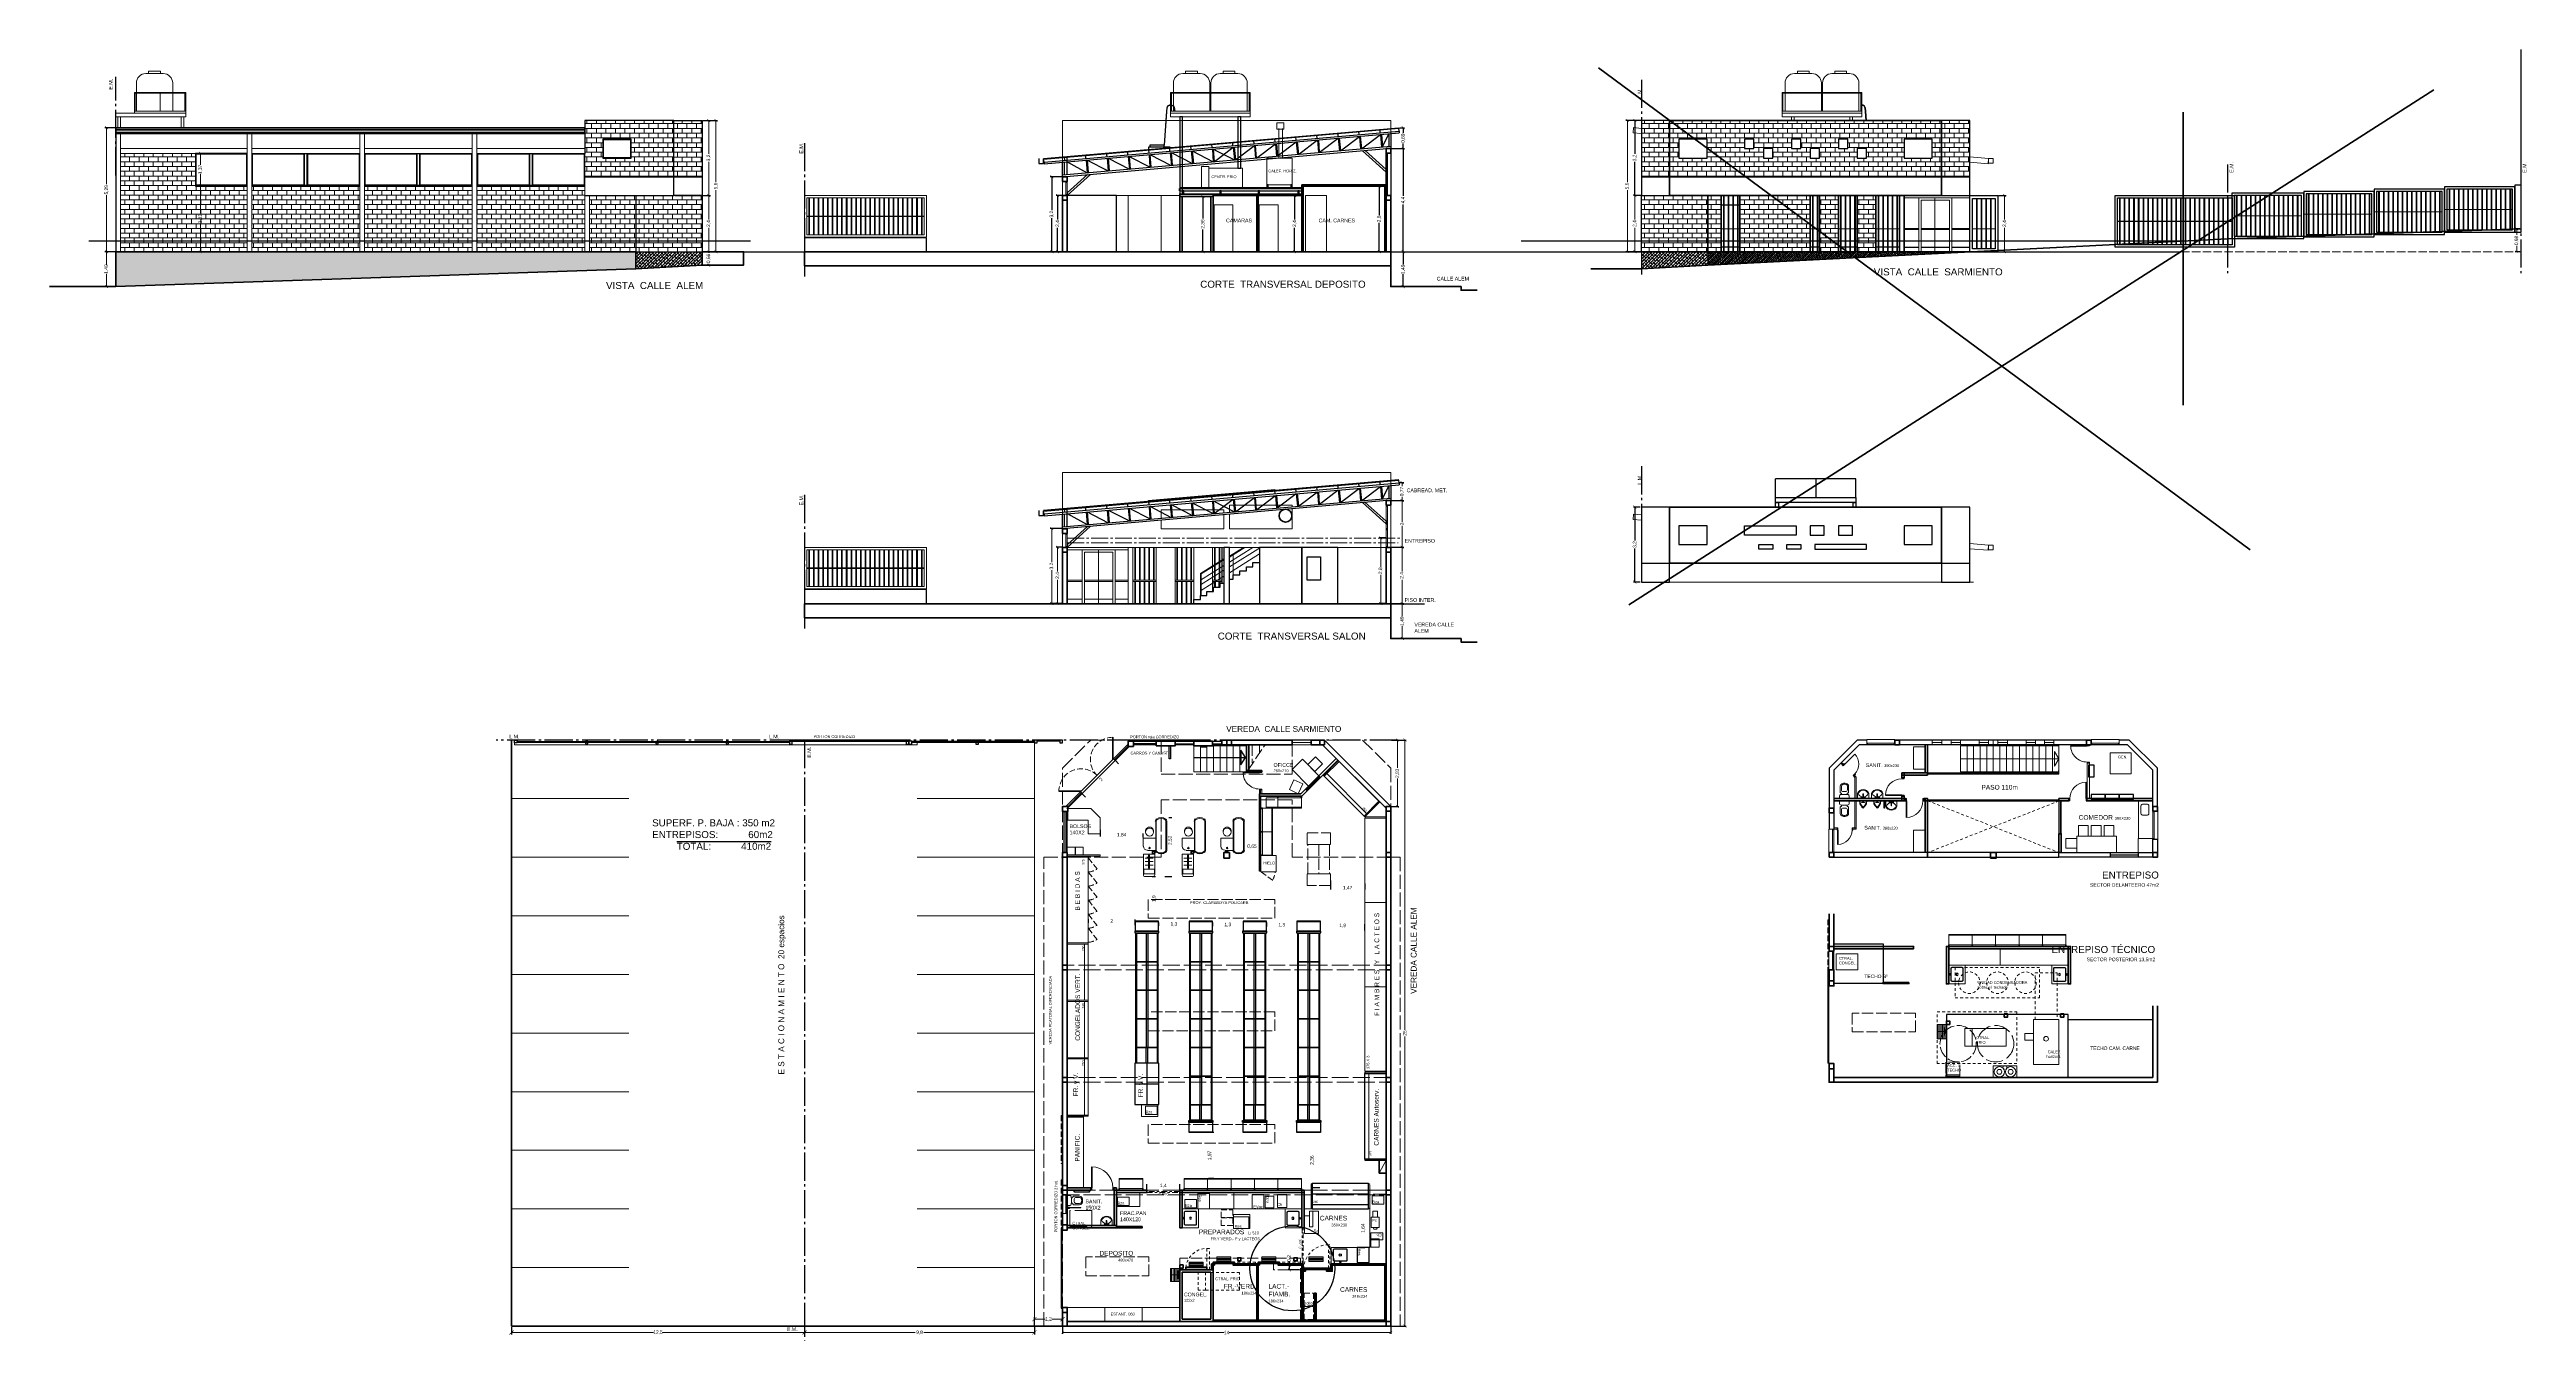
# Model space of a CAD drawing. Header units: millimetres. Extents: x 424 to 530, y 463 to 518.
import ezdxf

# ---------------------------------------------------------------- set-up
doc = ezdxf.new("R2010")
doc.units = ezdxf.units.MM
doc.header["$PDMODE"] = 3
doc.linetypes.add('ACAD_ISO02W100', pattern=[15, 12, -3])
doc.linetypes.add('ACAD_ISO04W100', pattern=[30, 24, -3, 0, -3])
for name, color, linetype, lineweight in [('artefactos sanitarios', 7, 'Continuous', 13), ('CAMARAS', 7, 'Continuous', 40), ('CARPINTERIA', 7, 'Continuous', 9), ('COLUMNAS', 7, 'Continuous', 40), ('COTAS', 7, 'Continuous', 13), ('EQUIPAMIENTO', 7, 'Continuous', 15), ('EQUIPAVENTAS', 7, 'Continuous', 18), ('ESCALERA', 7, 'Continuous', 20), ('GONDSinFRIO', 7, 'Continuous', 15), ('MAQ ConFRIO', 7, 'Continuous', 20), ('MESADAS', 7, 'Continuous', 13), ('MUROS020', 7, 'Continuous', 50), ('MUROSYESO', 7, 'Continuous', 40), ('PROYECCIONES', 7, 'ACAD_ISO02W100', 9)]:
    doc.layers.add(name, color=color, linetype=linetype, lineweight=lineweight)
doc.layers.add('Texto GRAL', color=7, linetype='Continuous')
doc.styles.add('LaProve_Plantas Arquitectura$0$Standard', font='arial.ttf')
doc.styles.add('PLANTAPROVE', font='technic_.ttf')
doc.styles.get("Standard").update_dxf_attribs({"font": 'technic_.ttf', "height": 0.15})
doc.dimstyles.new('ISO-25', dxfattribs={"dimscale": 0.05, "dimtxt": 0.15, "dimasz": 2.5, "dimexe": 1.25, "dimexo": 0.625, "dimtad": 0, "dimtxsty": 'Standard', "dimblk": 'ARCHTICK', "dimcen": 2.5, "dimclrd": 256, "dimclrt": 256, "dimadec": 0, "dimazin": 0, "dimtfac": 1, "dimtmove": 0, "dimatfit": 3, "dimfxl": 1, "dimlwd": -1, "dimarcsym": 0})

# ---------------------------------------------------------------- blocks, each defined once
blk = doc.blocks.new('contrapared1M')
at = {"linetype": 'ByBlock'}
blk.add_line((0.015, 0.47), (1.015, 0.47), dxfattribs=at)
for points in [[(0, 0), (0.03, 0), (0.03, 0.07), (0, 0.07)], [(0.015, 0.5), (1.015, 0.5), (1.015, 0.07), (0.015, 0.07)], [(1, 0), (1.03, 0), (1.03, 0.07), (1, 0.07)]]:
    blk.add_lwpolyline(points, close=True, dxfattribs=at)
blk = doc.blocks.new('*D4')
at = {"layer": 'COTAS', "color": 0, "lineweight": -2, "transparency": 16777216}
for p, q in [((468.63, 481.18), (468.63, 481.03)), ((470.63, 480.92), (470.63, 481.16))]:
    blk.add_line(p, q, dxfattribs=at)
at = {"layer": 'Defpoints', "color": 0, "transparency": 16777216}
for p in [(468.63, 481.21), (468.63, 481.1), (470.63, 480.88)]:
    blk.add_point(p, dxfattribs=at)
at = {"layer": 'COTAS', "transparency": 16777216, "insert": (469.63, 481.1), "char_height": 0.15, "attachment_point": 5}
blk.add_mtext('2', dxfattribs=at)
blk = doc.blocks.new('_ArchTick')
at = {"color": 0, "linetype": 'ByBlock', "const_width": 0.15}
blk.add_lwpolyline([(-0.5, -0.5), (0.5, 0.5)], dxfattribs=at)
blk = doc.blocks.new('*D5')
at = {"layer": 'COTAS', "color": 0, "lineweight": -2, "transparency": 16777216}
for p, q in [((471.63, 481.04), (471.63, 480.9)), ((472.93, 481.04), (472.93, 480.9))]:
    blk.add_line(p, q, dxfattribs=at)
at = {"layer": 'Defpoints', "color": 0, "transparency": 16777216}
for p in [(471.63, 481.07), (472.93, 481.07), (472.93, 480.96)]:
    blk.add_point(p, dxfattribs=at)
at = {"layer": 'COTAS', "transparency": 16777216, "insert": (472.28, 480.96), "char_height": 0.15, "attachment_point": 5}
blk.add_mtext('1,3', dxfattribs=at)
blk = doc.blocks.new('*D6')
at = {"layer": 'COTAS', "color": 0, "lineweight": -2, "transparency": 16777216}
for p, q in [((473.93, 481.04), (473.93, 480.88)), ((475.23, 481.04), (475.23, 480.88))]:
    blk.add_line(p, q, dxfattribs=at)
at = {"layer": 'Defpoints', "color": 0, "transparency": 16777216}
for p in [(473.93, 481.07), (475.23, 481.07), (475.23, 480.94)]:
    blk.add_point(p, dxfattribs=at)
at = {"layer": 'COTAS', "transparency": 16777216, "insert": (474.58, 480.94), "char_height": 0.15, "attachment_point": 5}
blk.add_mtext('1,3', dxfattribs=at)
blk = doc.blocks.new('*D7')
at = {"layer": 'COTAS', "color": 0, "lineweight": -2, "transparency": 16777216}
for p, q in [((476.23, 481.04), (476.23, 480.87)), ((477.53, 481.04), (477.53, 480.87))]:
    blk.add_line(p, q, dxfattribs=at)
at = {"layer": 'Defpoints', "color": 0, "transparency": 16777216}
for p in [(476.23, 481.07), (477.53, 481.07), (477.53, 480.93)]:
    blk.add_point(p, dxfattribs=at)
at = {"layer": 'COTAS', "transparency": 16777216, "insert": (476.88, 480.93), "char_height": 0.15, "attachment_point": 5}
blk.add_mtext('1,3', dxfattribs=at)
blk = doc.blocks.new('*D8')
at = {"layer": 'COTAS', "color": 0, "lineweight": -2, "transparency": 16777216}
for p, q in [((478.96, 482.83), (478.96, 482.45)), ((480.43, 482.7), (480.43, 482.45))]:
    blk.add_line(p, q, dxfattribs=at)
at = {"layer": 'Defpoints', "color": 0, "transparency": 16777216}
for p in [(478.96, 482.86), (480.43, 482.73), (480.43, 482.51)]:
    blk.add_point(p, dxfattribs=at)
at = {"layer": 'COTAS', "transparency": 16777216, "insert": (479.69, 482.51), "char_height": 0.15, "attachment_point": 5}
blk.add_mtext('1,47', dxfattribs=at)
blk = doc.blocks.new('*D9')
at = {"layer": 'COTAS', "color": 0, "lineweight": -2, "transparency": 16777216}
for p, q in [((471.35, 483), (471.5, 483)), ((471.35, 481.1), (471.5, 481.1))]:
    blk.add_line(p, q, dxfattribs=at)
at = {"layer": 'Defpoints', "color": 0, "transparency": 16777216}
for p in [(471.31, 483), (471.31, 481.1), (471.44, 481.1)]:
    blk.add_point(p, dxfattribs=at)
at = {"layer": 'COTAS', "transparency": 16777216, "insert": (471.44, 482.05), "char_height": 0.15, "attachment_point": 5, "rotation": 90}
blk.add_mtext('1,9', dxfattribs=at)
blk = doc.blocks.new('*D10')
at = {"layer": 'COTAS', "color": 0, "lineweight": -2, "transparency": 16777216}
for p, q in [((472.07, 485.52), (472.19, 485.52)), ((471.9, 483), (472.19, 483))]:
    blk.add_line(p, q, dxfattribs=at)
at = {"layer": 'Defpoints', "color": 0, "transparency": 16777216}
for p in [(472.04, 485.52), (471.87, 483), (472.13, 483)]:
    blk.add_point(p, dxfattribs=at)
at = {"layer": 'COTAS', "transparency": 16777216, "insert": (472.13, 484.54), "char_height": 0.15, "attachment_point": 5, "rotation": 90}
blk.add_mtext('2,52', dxfattribs=at)
blk = doc.blocks.new('*D11')
at = {"layer": 'COTAS', "color": 0, "lineweight": -2, "transparency": 16777216}
for p, q in [((473.98, 472.08), (473.75, 472.08)), ((473.98, 470.12), (473.75, 470.12))]:
    blk.add_line(p, q, dxfattribs=at)
at = {"layer": 'Defpoints', "color": 0, "transparency": 16777216}
for p in [(474.01, 472.08), (473.81, 470.12), (474.01, 470.12)]:
    blk.add_point(p, dxfattribs=at)
at = {"layer": 'COTAS', "transparency": 16777216, "insert": (473.81, 471.1), "char_height": 0.15, "attachment_point": 5, "rotation": 90}
blk.add_mtext('1,97', dxfattribs=at)
blk = doc.blocks.new('*D12')
at = {"layer": 'COTAS', "color": 0, "lineweight": -2, "transparency": 16777216}
for p, q in [((478.51, 472.08), (478.14, 472.08)), ((478.51, 469.72), (478.14, 469.72))]:
    blk.add_line(p, q, dxfattribs=at)
at = {"layer": 'Defpoints', "color": 0, "transparency": 16777216}
for p in [(478.53, 472.08), (478.18, 469.72), (478.53, 469.72)]:
    blk.add_point(p, dxfattribs=at)
at = {"layer": 'COTAS', "transparency": 16777216, "insert": (478.18, 470.9), "char_height": 0.15, "attachment_point": 5, "rotation": 90}
blk.add_mtext('2,36', dxfattribs=at)
blk = doc.blocks.new('*D13')
at = {"layer": 'COTAS', "color": 0, "lineweight": -2, "transparency": 16777216}
for p, q in [((467.53, 463.79), (467.53, 463.49)), ((481.53, 463.79), (481.53, 463.49))]:
    blk.add_line(p, q, dxfattribs=at)
at = {"layer": 'COTAS', "transparency": 16777216}
for p, q in [((467.53, 463.55), (474.42, 463.55)), ((481.53, 463.55), (474.64, 463.55))]:
    blk.add_line(p, q, dxfattribs=at)
at = {"layer": 'Defpoints', "color": 0, "transparency": 16777216}
for p in [(467.53, 463.82), (481.53, 463.82), (481.53, 463.55)]:
    blk.add_point(p, dxfattribs=at)
at = {"layer": 'COTAS', "transparency": 16777216, "xscale": 0.125, "yscale": 0.125, "zscale": 0.125, "rotation": 180}
blk.add_blockref('_ArchTick', (467.53, 463.55), dxfattribs=at)
at = {"layer": 'COTAS', "transparency": 16777216, "xscale": 0.125, "yscale": 0.125, "zscale": 0.125}
blk.add_blockref('_ArchTick', (481.53, 463.55), dxfattribs=at)
at = {"layer": 'COTAS', "transparency": 16777216, "insert": (474.53, 463.55), "char_height": 0.15, "attachment_point": 5}
blk.add_mtext('14', dxfattribs=at)
blk = doc.blocks.new('*D14')
at = {"layer": 'COTAS', "color": 0, "lineweight": -2, "transparency": 16777216}
for p, q in [((481.56, 488.82), (482.19, 488.82)), ((481.56, 463.82), (482.19, 463.82))]:
    blk.add_line(p, q, dxfattribs=at)
at = {"layer": 'COTAS', "transparency": 16777216}
for p, q in [((482.13, 488.82), (482.13, 476.46)), ((482.13, 463.82), (482.13, 476.18))]:
    blk.add_line(p, q, dxfattribs=at)
at = {"layer": 'Defpoints', "color": 0, "transparency": 16777216}
for p in [(481.53, 488.82), (482.13, 488.82), (481.53, 463.82)]:
    blk.add_point(p, dxfattribs=at)
at = {"layer": 'COTAS', "transparency": 16777216, "xscale": 0.125, "yscale": 0.125, "zscale": 0.125}
for p, rotation in [((482.13, 488.82), 90), ((482.13, 463.82), 270)]:
    blk.add_blockref('_ArchTick', p, dxfattribs=dict(at, rotation=rotation))
at = {"layer": 'COTAS', "transparency": 16777216, "insert": (482.13, 476.32), "char_height": 0.15, "attachment_point": 5, "rotation": 90}
blk.add_mtext('25', dxfattribs=at)
blk = doc.blocks.new('HELAD250')
at = {"lineweight": 5}
blk.add_line((0.74, -1.2), (0.74, 1.2), dxfattribs=at)
for points in [[(0.9, 1.2), (0.9, 1.25), (0, 1.25), (0, 1.2)], [(0, 1.2), (0.9, 1.2), (0.9, -1.2), (0, -1.2)], [(0.9, -1.25), (0.9, -1.2), (0, -1.2), (0, -1.25)]]:
    blk.add_lwpolyline(points, close=True)
at = {"style": 'PLANTAPROVE'}
blk.add_text('250', height=0.1, rotation=90, dxfattribs=at).set_placement((0.73, 0.9))
blk = doc.blocks.new('*D17')
at = {"layer": 'COTAS', "color": 0, "lineweight": -2, "transparency": 16777216}
for p, q in [((456.53, 463.78), (456.53, 463.46)), ((466.33, 463.78), (466.33, 463.46))]:
    blk.add_line(p, q, dxfattribs=at)
at = {"layer": 'COTAS', "transparency": 16777216}
for p, q in [((456.53, 463.55), (461.25, 463.55)), ((466.33, 463.55), (461.62, 463.55))]:
    blk.add_line(p, q, dxfattribs=at)
at = {"layer": 'Defpoints', "color": 0, "transparency": 16777216}
for p in [(456.53, 463.82), (466.33, 463.82), (466.33, 463.55)]:
    blk.add_point(p, dxfattribs=at)
at = {"layer": 'COTAS', "transparency": 16777216, "xscale": 0.175, "yscale": 0.175, "zscale": 0.175, "rotation": 180}
blk.add_blockref('_ArchTick', (456.53, 463.55), dxfattribs=at)
at = {"layer": 'COTAS', "transparency": 16777216, "xscale": 0.175, "yscale": 0.175, "zscale": 0.175}
blk.add_blockref('_ArchTick', (466.33, 463.55), dxfattribs=at)
at = {"layer": 'COTAS', "transparency": 16777216, "insert": (461.43, 463.55), "char_height": 0.15, "attachment_point": 5}
blk.add_mtext('9,8', dxfattribs=at)
blk = doc.blocks.new('HELAD375PUERTAS')
for points in [[(0.9, 3.7), (0.9, 3.75), (0, 3.75), (0, 3.7)], [(0, 0.05), (0, 3.7), (0.9, 3.7), (0.9, 0.05)], [(0.9, 0), (0.9, 0.05), (0, 0.05), (0, 0)]]:
    blk.add_lwpolyline(points, close=True)
at = {"layer": 'PROYECCIONES', "ltscale": 0.02}
for p, q in [((1.27, 3.2), (0.9, 3.67)), ((1.27, 2.6), (0.9, 3.07)), ((1.27, 2), (0.9, 2.47)), ((1.27, 1.39), (0.9, 1.87)), ((1.27, 0.79), (0.9, 1.27)), ((1.27, 0.19), (0.9, 0.67))]:
    blk.add_line(p, q, dxfattribs=at)
at = {"layer": 'PROYECCIONES', "lineweight": 9, "ltscale": 0.02}
for centre in [(0.82, 3.89), (0.82, 3.29), (0.82, 2.69), (0.82, 2.09), (0.82, 1.49), (0.82, 0.89)]:
    blk.add_arc(centre, 0.824, 275.2871, 302.5079, dxfattribs=at)
at = {"style": 'PLANTAPROVE'}
blk.add_text('375', height=0.1, rotation=90, dxfattribs=at).set_placement((0.73, 3.38))
blk = doc.blocks.new('CAJA RAPID Fortezza')
for p, q in [((-1, 0.52), (-1, -0.73)), ((-0.97, 0.38), (-0.97, 0.38)), ((-0.97, 0), (-0.97, 0)), ((-0.53, 0.52), (-0.53, -0.73)), ((-0.18, 0.52), (-0.53, 0.52)), ((-0.53, 0.5), (-0.53, -0.01)), ((-0.53, 0), (0, 0)), ((-0.53, -0.53), (-0.53, 0.06)), ((0, 0), (0, 0.34)), ((-0.53, -0.73), (-0.51, -0.73))]:
    blk.add_line(p, q)
at = {"lineweight": 9}
for p, q in [((-0.97, 0.52), (-0.97, -0.73)), ((-0.55, 0.52), (-0.55, -0.73))]:
    blk.add_line(p, q, dxfattribs=at)
at = {"lineweight": 5}
for centre, radius in [((-0.98, 0.15), 0.011), ((-0.27, 0.42), 0.03)]:
    blk.add_circle(centre, radius, dxfattribs=at)
blk.add_circle((-0.27, -0.26), 0.17)
for centre, radius, start, end in [((-0.89, 0.51), 0.117, 122.8606, 174.5014), ((-0.76, 0.37), 0.304, 50.5361, 129.4639), ((-0.63, 0.51), 0.117, 3.3374, 57.1394), ((-0.18, 0.34), 0.175, 0, 90), ((-0.89, -0.72), 0.117, 185.4986, 237.1394), ((-0.76, -0.58), 0.304, 230.5361, 309.4639), ((-0.63, -0.72), 0.117, 302.8606, 354.5014), ((-0.27, -0.3), 0.17, 173.0824, 6.9176)]:
    blk.add_arc(centre, radius, start, end)
at = {"lineweight": 9}
for centre, radius, start, end in [((-0.86, 0.5), 0.105, 121.2006, 167.7514), ((-0.76, 0.34), 0.292, 56.7961, 123.2039), ((-0.65, 0.5), 0.105, 12.292, 58.7994), ((-0.86, -0.71), 0.105, 192.2486, 238.7994), ((-0.76, -0.55), 0.292, 236.7961, 303.2039), ((-0.65, -0.71), 0.105, 301.2006, 347.7514)]:
    blk.add_arc(centre, radius, start, end, dxfattribs=at)
blk = doc.blocks.new('Antecaja096')
at = {"lineweight": 9}
for p, q in [((-0.02, -0.17), (-0.17, -0.17)), ((-0.02, -0.32), (-0.17, -0.32)), ((-0.02, -0.47), (-0.17, -0.47)), ((0.02, -0.17), (0.17, -0.17)), ((0.02, -0.32), (0.17, -0.32)), ((0.02, -0.47), (0.17, -0.47))]:
    blk.add_line(p, q, dxfattribs=at)
blk.add_lwpolyline([(-0.17, -0.96), (0.17, -0.96, 0.414214), (0.24, -0.89), (0.24, 0), (-0.24, 0), (-0.24, -0.89, 0.414214)], format="xyb", close=True)
for points in [[(-0.22, -0.84), (-0.22, -0.64), (0.23, -0.64), (0.23, -0.84)], [(-0.02, -0.6), (-0.02, -0.05), (0.02, -0.05), (0.02, -0.6)]]:
    blk.add_lwpolyline(points, close=True, dxfattribs=at)
blk = doc.blocks.new('CAJA RAPIDyAntecaja')
at = {"lineweight": 40}
blk.add_lwpolyline([(0.49, -0.65), (0.49, -0.55), (0.39, -0.55), (0.39, -0.65)], close=True, dxfattribs=at)
at = {"rotation": 180}
blk.add_blockref('CAJA RAPID Fortezza', (0, 0), dxfattribs=at)
at = {"color": 1}
blk.add_blockref('Antecaja096', (0.25, -0.68), dxfattribs=at)
blk = doc.blocks.new('*D23')
at = {"layer": 'COTAS', "color": 0, "lineweight": -2, "transparency": 16777216}
for p, q in [((469.13, 484.99), (469.13, 484.71)), ((470.97, 484.67), (470.97, 484.84))]:
    blk.add_line(p, q, dxfattribs=at)
at = {"layer": 'Defpoints', "color": 0, "transparency": 16777216}
for p in [(469.13, 485.02), (469.13, 484.77), (470.97, 484.63)]:
    blk.add_point(p, dxfattribs=at)
at = {"layer": 'COTAS', "transparency": 16777216, "insert": (470.05, 484.77), "char_height": 0.15, "attachment_point": 5}
blk.add_mtext('1,84', dxfattribs=at)
blk = doc.blocks.new('PMET090')
at = {"lineweight": 40}
blk.add_line((-0.04, -0.1), (-0.04, -1), dxfattribs=at)
for points in [[(-0.94, -0.1), (-0.98, -0.1), (-0.98, 0), (-0.94, 0)], [(-0.04, -0.1), (0, -0.1), (0, 0), (-0.04, 0)]]:
    blk.add_lwpolyline(points, close=True)
at = {"color": 252, "lineweight": 5, "ltscale": 0.01}
blk.add_arc((-0.04, -0.1), 0.9, 180, 270, dxfattribs=at)
blk = doc.blocks.new('Bacha48')
at = {"layer": 'artefactos sanitarios'}
blk.add_lwpolyline([(0.24, -0.22), (0.24, 0), (-0.24, 0), (-0.24, -0.22, 0.727182)], format="xyb", close=True, dxfattribs=at)
blk.add_lwpolyline([(-0.02, -0.07, 0.295376), (-0.21, -0.22, 0.694728), (0.21, -0.22, 0.293752), (0.02, -0.07)], format="xyb", dxfattribs=at)
blk.add_lwpolyline([(-0.02, -0.04), (-0.01, -0.2), (0.01, -0.2), (0.02, -0.04)], dxfattribs=at)
for centre in [(-0.08, -0.05), (0.08, -0.05)]:
    blk.add_circle(centre, 0.0157, dxfattribs=at)
blk.add_arc((0, -0.04), 0.0269, 315.5654, 229.9445, dxfattribs=at)
blk = doc.blocks.new('INOD- LARGO-Planta')
for points in [[(0, 0.21), (0, -0.21), (0.12, -0.21, 0.393021), (0.17, -0.16, 0.017461), (0.18, 0, 0.017461), (0.17, 0.16, 0.393021), (0.12, 0.21)], [(0.38, 0.13), (0.53, 0.13, -0.35685), (0.61, 0.07, -0.100202), (0.61, -0.07, -0.35685), (0.53, -0.13), (0.38, -0.13, -0.414214), (0.3, -0.05), (0.3, 0.05, -0.414214)]]:
    blk.add_lwpolyline(points, format="xyb", close=True)
blk.add_lwpolyline([(0.17, -0.12), (0.22, -0.12, -0.414214), (0.24, -0.14), (0.24, -0.14, 0.414214), (0.27, -0.18), (0.53, -0.18, 0.35685), (0.65, -0.07, 0.100202), (0.65, 0.07, 0.35685), (0.53, 0.18), (0.27, 0.18, 0.414214), (0.24, 0.14), (0.24, 0.14, -0.414214), (0.22, 0.12), (0.17, 0.12)], format="xyb")
blk = doc.blocks.new('INODORO-DISCAP')
at = {"lineweight": 5}
for p in [(0, -0.23), (0.32, 0)]:
    blk.add_line(p, (0, 0), dxfattribs=at)
blk.add_lwpolyline([(0.97, 0), (0.97, -0.03, -0.414214), (0.91, -0.09), (0.33, -0.09, -0.414214), (0.27, -0.03), (0.27, 0), (0.3, 0), (0.3, -0.03, 0.414214), (0.33, -0.07), (0.91, -0.07, 0.414214), (0.95, -0.03), (0.95, 0)], format="xyb", close=True)
at = {"ltscale": 0.5}
blk.add_lwpolyline([(0.09, -0.76), (0.09, -0.78), (0, -0.78), (0, -0.72), (0.09, -0.72), (0.09, -0.74)], dxfattribs=at)
blk.add_lwpolyline([(0, -0.74), (0.57, -0.74, -0.414214), (0.58, -0.75), (0.58, -0.75, -0.414214), (0.57, -0.76), (0, -0.76)], format="xyb", close=True, dxfattribs=at)
blk.add_blockref('INOD- LARGO-Planta', (0, -0.44))
blk = doc.blocks.new('SierraCarne')
for points in [[(0, 0.75), (0.22, 0.75), (0.22, 0.95), (0.6, 0.95), (0.6, 0), (0, 0)], [(0.22, 0.95), (0.35, 0.95), (0.35, 0.28), (0.22, 0.28)]]:
    blk.add_lwpolyline(points, close=True)
at = {"insert": (0.6, 0.17), "char_height": 0.12, "attachment_point": 3, "style": 'LaProve_Plantas Arquitectura$0$Standard'}
blk.add_mtext_dynamic_manual_height_columns('Sa', width=0.4227, gutter_width=12.5, heights=[0], dxfattribs=at)
blk = doc.blocks.new('PicaCarne')
for points in [[(-0.17, 0.51), (0.17, 0.51), (0.17, 0.06), (-0.17, 0.06)], [(-0.1, 0.76), (0.1, 0.76), (0.1, 0.51), (-0.1, 0.51)], [(-0.09, 0.06), (-0.06, 0), (0.06, 0), (0.09, 0.06)]]:
    blk.add_lwpolyline(points, close=True)
at = {"insert": (0.07, 0.43), "char_height": 0.12, "attachment_point": 3, "style": 'LaProve_Plantas Arquitectura$0$Standard'}
blk.add_mtext_dynamic_manual_height_columns('Pc', width=0.4227, gutter_width=12.5, heights=[0], dxfattribs=at)
blk = doc.blocks.new('CortaBife')
for points in [[(-0.52, 0), (0, 0), (0, 0.3), (-0.52, 0.3)], [(-0.36, 0.26), (0, 0.26), (0, 0.61), (-0.36, 0.61)]]:
    blk.add_lwpolyline(points, close=True)
at = {"insert": (-0.25, 0.15), "char_height": 0.12, "attachment_point": 3, "style": 'LaProve_Plantas Arquitectura$0$Standard'}
blk.add_mtext_dynamic_manual_height_columns('Cb', width=0.4227, gutter_width=12.5, heights=[0], dxfattribs=at)
blk = doc.blocks.new('Resinite')
blk.add_lwpolyline([(0, -0.25), (0.65, -0.25), (0.65, 0.25), (0, 0.25)], close=True)
at = {"insert": (0.35, -0.1), "char_height": 0.12, "attachment_point": 3, "style": 'LaProve_Plantas Arquitectura$0$Standard'}
blk.add_mtext_dynamic_manual_height_columns('Res', width=0.4227, gutter_width=12.5, heights=[0], dxfattribs=at)
blk = doc.blocks.new('Balanza')
blk.add_lwpolyline([(-0.5, 0.18), (0, 0.18), (0, -0.18), (-0.5, -0.18)], close=True)
at = {"insert": (-0.2, -0.02), "char_height": 0.12, "attachment_point": 3, "style": 'LaProve_Plantas Arquitectura$0$Standard'}
blk.add_mtext_dynamic_manual_height_columns('Bza', width=0.4227, gutter_width=12.5, heights=[0], dxfattribs=at)
blk = doc.blocks.new('rejasPiso060')
at = {"lineweight": 5}
h = blk.add_hatch(dxfattribs=at)
h.set_pattern_fill('LINE', color=251, scale=0.015, style=0)
h.paths.add_polyline_path([(0.6, 0), (0, 0), (0, 0.2), (0.6, 0.2)])
at = {"lineweight": 13}
blk.add_lwpolyline([(0.6, 0), (0, 0), (0, 0.2), (0.6, 0.2)], close=True, dxfattribs=at)
blk = doc.blocks.new('BACHA60-50')
blk.add_lwpolyline([(0.55, -0.26), (0.55, 0.26, 0.414214), (0.51, 0.3), (0.09, 0.3, 0.414214), (0.05, 0.26), (0.05, -0.26, 0.414214), (0.09, -0.3), (0.51, -0.3, 0.414214)], format="xyb", close=True)
for centre, radius in [((0, 0), 0.025), ((0.3, 0), 0.0436)]:
    blk.add_circle(centre, radius)
blk = doc.blocks.new('*D41')
at = {"layer": 'COTAS', "color": 0, "lineweight": -2, "transparency": 16777216}
for p, q in [((471.13, 469.65), (471.13, 469.87)), ((472.53, 469.65), (472.53, 469.87))]:
    blk.add_line(p, q, dxfattribs=at)
at = {"layer": 'Defpoints', "color": 0, "transparency": 16777216}
for p in [(471.13, 469.62), (472.53, 469.81), (472.53, 469.62)]:
    blk.add_point(p, dxfattribs=at)
at = {"layer": 'COTAS', "transparency": 16777216, "insert": (471.83, 469.81), "char_height": 0.15, "attachment_point": 5}
blk.add_mtext('1,4', dxfattribs=at)
blk = doc.blocks.new('PPLACA070')
at = {"lineweight": 40}
blk.add_line((0.04, -0.1), (0.04, -0.8), dxfattribs=at)
for points in [[(0, -0.1), (0.04, -0.1), (0.04, 0), (0, 0)], [(0.74, -0.1), (0.78, -0.1), (0.78, 0), (0.74, 0)]]:
    blk.add_lwpolyline(points, close=True)
at = {"color": 252, "lineweight": 5, "ltscale": 0.01}
blk.add_arc((0.04, -0.1), 0.7, 270, 360, dxfattribs=at)
blk = doc.blocks.new('*D42')
at = {"layer": 'COTAS', "color": 0, "lineweight": -2, "transparency": 16777216}
for p, q in [((467.5, 497.84), (467.01, 497.84)), ((467.5, 494.64), (467.01, 494.64))]:
    blk.add_line(p, q, dxfattribs=at)
at = {"layer": 'COTAS', "transparency": 16777216}
for p, q in [((467.07, 497.84), (467.07, 496.41)), ((467.07, 494.64), (467.07, 496.07))]:
    blk.add_line(p, q, dxfattribs=at)
at = {"layer": 'Defpoints', "color": 0, "transparency": 16777216}
for p in [(467.07, 497.84), (467.53, 497.84), (467.53, 494.64)]:
    blk.add_point(p, dxfattribs=at)
at = {"layer": 'COTAS', "transparency": 16777216, "xscale": 0.125, "yscale": 0.125, "zscale": 0.125}
for p, rotation in [((467.07, 497.84), 90), ((467.07, 494.64), 270)]:
    blk.add_blockref('_ArchTick', p, dxfattribs=dict(at, rotation=rotation))
at = {"layer": 'COTAS', "transparency": 16777216, "insert": (467.07, 496.24), "char_height": 0.15, "attachment_point": 5, "rotation": 90}
blk.add_mtext('3,2', dxfattribs=at)
blk = doc.blocks.new('*D43')
at = {"layer": 'COTAS', "color": 0, "lineweight": -2, "transparency": 16777216}
for p, q in [((467.5, 497.04), (467.26, 497.04)), ((467.5, 494.64), (467.26, 494.64))]:
    blk.add_line(p, q, dxfattribs=at)
at = {"layer": 'COTAS', "transparency": 16777216}
for p, q in [((467.32, 497.04), (467.32, 496.01)), ((467.32, 494.64), (467.32, 495.66))]:
    blk.add_line(p, q, dxfattribs=at)
at = {"layer": 'Defpoints', "color": 0, "transparency": 16777216}
for p in [(467.32, 497.04), (467.53, 497.04), (467.53, 494.64)]:
    blk.add_point(p, dxfattribs=at)
at = {"layer": 'COTAS', "transparency": 16777216, "xscale": 0.125, "yscale": 0.125, "zscale": 0.125}
for p, rotation in [((467.32, 497.04), 90), ((467.32, 494.64), 270)]:
    blk.add_blockref('_ArchTick', p, dxfattribs=dict(at, rotation=rotation))
at = {"layer": 'COTAS', "transparency": 16777216, "insert": (467.32, 495.84), "char_height": 0.15, "attachment_point": 5, "rotation": 90}
blk.add_mtext('2,4', dxfattribs=at)
blk = doc.blocks.new('*D44')
at = {"layer": 'COTAS', "color": 0, "lineweight": -2, "transparency": 16777216}
for p, q in [((481.56, 494.64), (482.08, 494.64)), ((481.56, 493.15), (482.08, 493.15))]:
    blk.add_line(p, q, dxfattribs=at)
at = {"layer": 'COTAS', "transparency": 16777216}
for p, q in [((482.02, 494.64), (482.02, 494.1)), ((482.02, 493.15), (482.02, 493.69))]:
    blk.add_line(p, q, dxfattribs=at)
at = {"layer": 'Defpoints', "color": 0, "transparency": 16777216}
for p in [(481.53, 494.64), (482.02, 494.64), (481.53, 493.15)]:
    blk.add_point(p, dxfattribs=at)
at = {"layer": 'COTAS', "transparency": 16777216, "xscale": 0.125, "yscale": 0.125, "zscale": 0.125}
for p, rotation in [((482.02, 494.64), 90), ((482.02, 493.15), 270)]:
    blk.add_blockref('_ArchTick', p, dxfattribs=dict(at, rotation=rotation))
at = {"layer": 'COTAS', "transparency": 16777216, "insert": (482.02, 493.89), "char_height": 0.15, "attachment_point": 5, "rotation": 90}
blk.add_mtext('1,49', dxfattribs=at)
blk = doc.blocks.new('*D45')
at = {"layer": 'COTAS', "color": 0, "lineweight": -2, "transparency": 16777216}
for p, q in [((481.9, 499.81), (482.08, 499.81)), ((481.56, 499.04), (482.08, 499.04))]:
    blk.add_line(p, q, dxfattribs=at)
at = {"layer": 'COTAS', "transparency": 16777216}
for p, q in [((482.01, 499.81), (482.01, 499.65)), ((482.01, 499.04), (482.01, 499.2))]:
    blk.add_line(p, q, dxfattribs=at)
at = {"layer": 'Defpoints', "color": 0, "transparency": 16777216}
for p in [(481.87, 499.81), (482.01, 499.81), (481.53, 499.04)]:
    blk.add_point(p, dxfattribs=at)
at = {"layer": 'COTAS', "transparency": 16777216, "xscale": 0.125, "yscale": 0.125, "zscale": 0.125}
for p, rotation in [((482.01, 499.81), 90), ((482.01, 499.04), 270)]:
    blk.add_blockref('_ArchTick', p, dxfattribs=dict(at, rotation=rotation))
at = {"layer": 'COTAS', "transparency": 16777216, "insert": (482.01, 499.42), "char_height": 0.15, "attachment_point": 5, "rotation": 90}
blk.add_mtext('0,77', dxfattribs=at)
blk = doc.blocks.new('VENT1m')
blk.add_line((-0.47, 0.06), (0.47, 0.06))
for points in [[(-0.5, 0), (0.5, 0), (0.5, 0.22), (-0.5, 0.22)], [(-0.5, 0), (-0.47, 0), (-0.47, 0.06), (-0.5, 0.06)], [(0.47, 0), (0.5, 0), (0.5, 0.06), (0.47, 0.06)]]:
    blk.add_lwpolyline(points, close=True)
blk = doc.blocks.new('Mingitorio')
at = {"layer": 'artefactos sanitarios'}
for p, q in [((-0.16, 0.01), (-0.15, 0.01)), ((-0.16, 0), (0.16, 0)), ((-0.14, 0.02), (-0.14, 0.12)), ((0.14, 0.02), (0.14, 0.12)), ((0.16, 0.01), (0.15, 0.01))]:
    blk.add_line(p, q, dxfattribs=at)
blk.add_lwpolyline([(0.14, 0.12), (0.09, 0.2), (0.06, 0.24), (0.05, 0.27, 0.606831), (-0.05, 0.27), (-0.06, 0.24), (-0.09, 0.2), (-0.14, 0.12, 0.230034), (-0.1, 0.08, 0.077141), (0, 0.07, 0.077141), (0.1, 0.08, 0.230034)], format="xyb", close=True, dxfattribs=at)
blk.add_lwpolyline([(0.1, 0.08), (0.11, 0.13), (0.03, 0.23), (0.02, 0.25, 0.631816), (-0.02, 0.25), (-0.03, 0.23), (-0.11, 0.13), (-0.1, 0.08)], format="xyb", dxfattribs=at)
blk.add_circle((0, 0.04), 0.02, dxfattribs=at)
for centre, radius, start, end in [((-0.16, 0.01), 0.006, 90, 270), ((-0.15, 0.02), 0.007, 270, 360), ((0.15, 0.02), 0.007, 180, 270), ((0.16, 0.01), 0.006, 270, 90)]:
    blk.add_arc(centre, radius, start, end, dxfattribs=at)
blk = doc.blocks.new('PPLACA060')
at = {"lineweight": 40}
blk.add_line((0.04, -0.1), (0.04, -0.7), dxfattribs=at)
for points in [[(0, -0.1), (0.04, -0.1), (0.04, 0), (0, 0)], [(0.64, -0.1), (0.68, -0.1), (0.68, 0), (0.64, 0)]]:
    blk.add_lwpolyline(points, close=True)
at = {"color": 252, "lineweight": 5, "ltscale": 0.01}
blk.add_arc((0.04, -0.1), 0.6, 270, 360, dxfattribs=at)
blk = doc.blocks.new('CortaFiamb')
blk.add_lwpolyline([(-0.4, 0), (0, 0), (0, 0.56), (-0.4, 0.56)], close=True)
at = {"insert": (-0.2, 0.18), "char_height": 0.12, "attachment_point": 3, "style": 'LaProve_Plantas Arquitectura$0$Standard'}
blk.add_mtext_dynamic_manual_height_columns('Cfi', width=0.4227, gutter_width=12.5, heights=[0], dxfattribs=at)
blk = doc.blocks.new('EnvVacio')
blk.add_lwpolyline([(-0.25, -0.62), (0.25, -0.62), (0.25, 0), (-0.25, 0)], close=True)
at = {"insert": (0.2, -0.47), "char_height": 0.12, "attachment_point": 3, "style": 'LaProve_Plantas Arquitectura$0$Standard'}
blk.add_mtext_dynamic_manual_height_columns('EVac', width=0.4227, gutter_width=12.5, heights=[0], dxfattribs=at)
blk = doc.blocks.new('*D46')
at = {"layer": 'COTAS', "color": 0, "lineweight": -2, "transparency": 16777216}
for p, q in [((475.28, 484.15), (475.28, 484.35)), ((475.93, 484.15), (475.93, 484.35))]:
    blk.add_line(p, q, dxfattribs=at)
at = {"layer": 'Defpoints', "color": 0, "transparency": 16777216}
for p in [(475.28, 484.12), (475.93, 484.28), (475.93, 484.12)]:
    blk.add_point(p, dxfattribs=at)
at = {"layer": 'COTAS', "transparency": 16777216, "insert": (475.61, 484.28), "char_height": 0.15, "attachment_point": 5}
blk.add_mtext('0,65', dxfattribs=at)
blk = doc.blocks.new('*D49')
at = {"color": 0, "lineweight": -2, "transparency": 16777216}
for p, q in [((467.5, 512.85), (467.01, 512.85)), ((467.5, 509.65), (467.01, 509.65))]:
    blk.add_line(p, q, dxfattribs=at)
at = {"transparency": 16777216}
for p, q in [((467.07, 512.85), (467.07, 511.42)), ((467.07, 509.65), (467.07, 511.08))]:
    blk.add_line(p, q, dxfattribs=at)
at = {"layer": 'Defpoints', "color": 0, "transparency": 16777216}
for p in [(467.07, 512.85), (467.53, 512.85), (467.53, 509.65)]:
    blk.add_point(p, dxfattribs=at)
at = {"transparency": 16777216, "xscale": 0.125, "yscale": 0.125, "zscale": 0.125}
for p, rotation in [((467.07, 512.85), 90), ((467.07, 509.65), 270)]:
    blk.add_blockref('_ArchTick', p, dxfattribs=dict(at, rotation=rotation))
at = {"transparency": 16777216, "insert": (467.07, 511.25), "char_height": 0.15, "attachment_point": 5, "rotation": 90}
blk.add_mtext('3,2', dxfattribs=at)
blk = doc.blocks.new('*D50')
at = {"color": 0, "lineweight": -2, "transparency": 16777216}
for p, q in [((467.5, 512.05), (467.26, 512.05)), ((467.5, 509.65), (467.26, 509.65))]:
    blk.add_line(p, q, dxfattribs=at)
at = {"transparency": 16777216}
for p, q in [((467.32, 512.05), (467.32, 511.02)), ((467.32, 509.65), (467.32, 510.67))]:
    blk.add_line(p, q, dxfattribs=at)
at = {"layer": 'Defpoints', "color": 0, "transparency": 16777216}
for p in [(467.32, 512.05), (467.53, 512.05), (467.53, 509.65)]:
    blk.add_point(p, dxfattribs=at)
at = {"transparency": 16777216, "xscale": 0.125, "yscale": 0.125, "zscale": 0.125}
for p, rotation in [((467.32, 512.05), 90), ((467.32, 509.65), 270)]:
    blk.add_blockref('_ArchTick', p, dxfattribs=dict(at, rotation=rotation))
at = {"transparency": 16777216, "insert": (467.32, 510.85), "char_height": 0.15, "attachment_point": 5, "rotation": 90}
blk.add_mtext('2,4', dxfattribs=at)
blk = doc.blocks.new('*D51')
at = {"color": 0, "lineweight": -2, "transparency": 16777216}
for p, q in [((481.56, 509.65), (482.12, 509.65)), ((481.56, 508.16), (482.12, 508.16))]:
    blk.add_line(p, q, dxfattribs=at)
at = {"transparency": 16777216}
for p, q in [((482.06, 509.65), (482.06, 509.1)), ((482.06, 508.16), (482.06, 508.7))]:
    blk.add_line(p, q, dxfattribs=at)
at = {"layer": 'Defpoints', "color": 0, "transparency": 16777216}
for p in [(481.53, 509.65), (482.06, 509.65), (481.53, 508.16)]:
    blk.add_point(p, dxfattribs=at)
at = {"transparency": 16777216, "xscale": 0.125, "yscale": 0.125, "zscale": 0.125}
for p, rotation in [((482.06, 509.65), 90), ((482.06, 508.16), 270)]:
    blk.add_blockref('_ArchTick', p, dxfattribs=dict(at, rotation=rotation))
at = {"transparency": 16777216, "insert": (482.06, 508.9), "char_height": 0.15, "attachment_point": 5, "rotation": 90}
blk.add_mtext('1,49', dxfattribs=at)
blk = doc.blocks.new('*D48')
at = {"color": 0, "lineweight": -2, "transparency": 16777216}
for p, q in [((481.9, 514.94), (482.12, 514.94)), ((481.56, 514.05), (482.12, 514.05))]:
    blk.add_line(p, q, dxfattribs=at)
at = {"transparency": 16777216}
for p, q in [((482.06, 514.94), (482.06, 514.72)), ((482.06, 514.05), (482.06, 514.26))]:
    blk.add_line(p, q, dxfattribs=at)
at = {"layer": 'Defpoints', "color": 0, "transparency": 16777216}
for p in [(481.87, 514.94), (482.06, 514.94), (481.53, 514.05)]:
    blk.add_point(p, dxfattribs=at)
at = {"transparency": 16777216, "xscale": 0.125, "yscale": 0.125, "zscale": 0.125}
for p, rotation in [((482.06, 514.94), 90), ((482.06, 514.05), 270)]:
    blk.add_blockref('_ArchTick', p, dxfattribs=dict(at, rotation=rotation))
at = {"transparency": 16777216, "insert": (482.06, 514.49), "char_height": 0.15, "attachment_point": 5, "rotation": 90}
blk.add_mtext('0,89', dxfattribs=at)
blk = doc.blocks.new('VIGARET')
at = {"lineweight": 30}
for p, q in [((-0.81, 0.78), (14.34, 2.09)), ((2.79, 0.95), (2.78, 1.06)), ((3.69, 1.02), (3.68, 1.14)), ((4.58, 1.1), (4.57, 1.22)), ((5.48, 1.18), (5.47, 1.3)), ((6.38, 1.26), (6.37, 1.38)), ((7.27, 1.33), (7.26, 1.45)), ((8.17, 1.41), (8.16, 1.53)), ((9.07, 1.49), (9.06, 1.61)), ((9.96, 1.57), (9.95, 1.69)), ((10.86, 1.65), (10.85, 1.77)), ((11.76, 1.72), (11.75, 1.84)), ((12.65, 1.8), (12.64, 1.92)), ((13.55, 1.88), (13.54, 2)), ((14.35, 1.95), (14.34, 2.07)), ((-0.79, 0.63), (-0.81, 0.75)), ((0.1, 0.71), (0.09, 0.83)), ((1, 0.79), (0.99, 0.91)), ((1.9, 0.87), (1.88, 0.99)), ((13.8, 0.35), (13.8, 0.18)), ((0.2, -0.65), (0.2, -0.82))]:
    blk.add_line(p, q, dxfattribs=at)
for p, q in [((-0.81, 0.75), (14.34, 2.07)), ((-0.79, 0.63), (14.35, 1.95)), ((-0.79, 0.55), (14.35, 1.87)), ((0, 0.08), (14, 1.3)), ((0, 0), (14, 1.22)), ((5.49, 1.1), (5.54, 0.56)), ((5.53, 1.1), (5.58, 0.57)), ((5.53, 1.1), (6.43, 0.64)), ((6.39, 1.18), (6.43, 0.64)), ((6.42, 1.18), (6.47, 0.64)), ((6.42, 1.18), (7.33, 0.72)), ((6.47, 0.64), (7.28, 1.26)), ((7.28, 1.26), (7.33, 0.72)), ((7.32, 1.26), (7.37, 0.72)), ((7.37, 0.72), (8.18, 1.33)), ((8.18, 1.33), (8.23, 0.8)), ((8.22, 1.34), (8.26, 0.8)), ((8.27, 0.8), (9.08, 1.41)), ((9.08, 1.41), (9.13, 0.87)), ((9.12, 1.42), (9.17, 0.88)), ((9.16, 0.88), (9.97, 1.49)), ((9.97, 1.49), (10.02, 0.95)), ((10.01, 1.49), (10.06, 0.95)), ((10.06, 0.95), (10.87, 1.57)), ((10.87, 1.57), (10.91, 1.03)), ((10.91, 1.57), (10.95, 1.03)), ((10.95, 1.03), (11.76, 1.65)), ((11.76, 1.65), (11.81, 1.11)), ((11.8, 1.65), (11.85, 1.11)), ((11.85, 1.11), (12.66, 1.72)), ((12.66, 1.72), (12.71, 1.19)), ((12.7, 1.73), (12.75, 1.19)), ((12.75, 1.19), (13.56, 1.8)), ((12.8, 1.11), (13.8, 0.2)), ((12.91, 1.12), (13.8, 0.31)), ((13.56, 1.8), (13.61, 1.26)), ((13.6, 1.8), (13.65, 1.27)), ((13.65, 1.27), (13.92, 1.83)), ((13.92, 1.83), (13.92, 1.29)), ((14, 1.84), (14, 1.22)), ((14.35, 1.95), (14.35, 1.87)), ((-0.79, 0.63), (-0.79, 0.55)), ((0, 0), (0, 0.62)), ((0.08, 0.09), (0.08, 0.63)), ((0.2, 0.1), (0.2, 0.84)), ((0.2, 0.64), (1.05, 0.17)), ((1.19, 0.1), (0.2, -0.8)), ((1.06, 0.09), (0.2, -0.69)), ((1.01, 0.71), (1.05, 0.17)), ((1.05, 0.71), (1.09, 0.18)), ((1.05, 0.71), (1.95, 0.25)), ((1.9, 0.79), (1.95, 0.25)), ((1.94, 0.79), (1.99, 0.25)), ((1.94, 0.79), (2.85, 0.33)), ((2.8, 0.87), (2.85, 0.33)), ((2.84, 0.87), (2.89, 0.33)), ((2.84, 0.87), (3.74, 0.41)), ((3.69, 0.94), (3.73, 0.41)), ((3.73, 0.95), (3.77, 0.41)), ((3.73, 0.95), (4.63, 0.48)), ((4.59, 1.02), (4.64, 0.48)), ((4.63, 1.03), (4.68, 0.49)), ((4.63, 1.03), (5.54, 0.56)), ((13.8, 0.31), (13.8, 0.2)), ((0.2, -0.69), (0.2, -0.8))]:
    blk.add_line(p, q)
blk.add_lwpolyline([(-0.99, 0.76), (-1.01, 0.76), (-1.01, 0.56), (-0.81, 0.56), (-0.81, 0.76), (-0.66, 0.77)], dxfattribs=at)
blk = doc.blocks.new('*D52')
at = {"layer": 'COTAS', "color": 0, "lineweight": -2, "transparency": 16777216}
for p, q in [((481.56, 497.04), (482.08, 497.04)), ((481.56, 494.64), (482.08, 494.64))]:
    blk.add_line(p, q, dxfattribs=at)
at = {"layer": 'COTAS', "transparency": 16777216}
for p, q in [((482.01, 497.04), (482.01, 496.01)), ((482.01, 494.64), (482.01, 495.66))]:
    blk.add_line(p, q, dxfattribs=at)
at = {"layer": 'Defpoints', "color": 0, "transparency": 16777216}
for p in [(481.53, 497.04), (482.01, 497.04), (481.53, 494.64)]:
    blk.add_point(p, dxfattribs=at)
at = {"layer": 'COTAS', "transparency": 16777216, "xscale": 0.125, "yscale": 0.125, "zscale": 0.125}
for p, rotation in [((482.01, 497.04), 90), ((482.01, 494.64), 270)]:
    blk.add_blockref('_ArchTick', p, dxfattribs=dict(at, rotation=rotation))
at = {"layer": 'COTAS', "transparency": 16777216, "insert": (482.01, 495.84), "char_height": 0.15, "attachment_point": 5, "rotation": 90}
blk.add_mtext('2,4', dxfattribs=at)
blk = doc.blocks.new('*D53')
at = {"layer": 'COTAS', "color": 0, "lineweight": -2, "transparency": 16777216}
for p, q in [((481.56, 499.04), (482.08, 499.04)), ((481.59, 497.04), (482.08, 497.04))]:
    blk.add_line(p, q, dxfattribs=at)
at = {"layer": 'COTAS', "transparency": 16777216}
for p, q in [((482.01, 499.04), (482.01, 498.11)), ((482.01, 497.04), (482.01, 497.96))]:
    blk.add_line(p, q, dxfattribs=at)
at = {"layer": 'Defpoints', "color": 0, "transparency": 16777216}
for p in [(481.53, 499.04), (482.01, 499.04), (481.56, 497.04)]:
    blk.add_point(p, dxfattribs=at)
at = {"layer": 'COTAS', "transparency": 16777216, "xscale": 0.125, "yscale": 0.125, "zscale": 0.125}
for p, rotation in [((482.01, 499.04), 90), ((482.01, 497.04), 270)]:
    blk.add_blockref('_ArchTick', p, dxfattribs=dict(at, rotation=rotation))
at = {"layer": 'COTAS', "transparency": 16777216, "insert": (482.01, 498.04), "char_height": 0.15, "attachment_point": 5, "rotation": 90}
blk.add_mtext('2', dxfattribs=at)
blk = doc.blocks.new('CALEFACTOR')
at = {"linetype": 'ACAD_ISO02W100', "lineweight": 5, "ltscale": 0.01}
blk.add_lwpolyline([(0.07, 1.91), (0.07, 3.91), (1.02, 3.91), (1.02, 1.91)], close=True, dxfattribs=at)
for points in [[(0, 1.03), (-0.37, 1.03), (-0.37, 1.31), (0, 1.31)], [(0, 0), (1.09, 0), (1.09, 1.91), (0, 1.91)]]:
    blk.add_lwpolyline(points, close=True)
blk.add_circle((0.54, 1.09), 0.1)
at = {"insert": (1.19, 0.27), "char_height": 0.12, "attachment_point": 9}
blk.add_mtext_dynamic_manual_height_columns('CALEF. horizont.', width=0.9496, gutter_width=12.5, heights=[0], dxfattribs=at)
blk = doc.blocks.new('TTanques')
blk.add_lwpolyline([(-1, 0), (0, 0), (0, 0.5), (-1, 0.5)], close=True)
for centre in [(-0.74, 0.25), (-0.26, 0.25)]:
    blk.add_circle(centre, 0.22)
at = {"lineweight": 5}
for centre in [(-0.74, 0.25), (-0.26, 0.25)]:
    blk.add_circle(centre, 0.104, dxfattribs=at)
at = {"insert": (-0.63, 0.36), "char_height": 0.12, "attachment_point": 7, "style": 'LaProve_Plantas Arquitectura$0$Standard'}
blk.add_mtext_dynamic_manual_height_columns('T.T.', width=0.9496, gutter_width=12.5, heights=[0], dxfattribs=at)
blk = doc.blocks.new('*D57')
at = {"layer": 'COTAS', "color": 0, "lineweight": -2, "transparency": 16777216}
for p, q in [((444.03, 463.78), (444.03, 463.46)), ((456.53, 463.78), (456.53, 463.46))]:
    blk.add_line(p, q, dxfattribs=at)
at = {"layer": 'COTAS', "transparency": 16777216}
for p, q in [((444.03, 463.55), (450.08, 463.55)), ((456.53, 463.55), (450.49, 463.55))]:
    blk.add_line(p, q, dxfattribs=at)
at = {"layer": 'Defpoints', "color": 0, "transparency": 16777216}
for p in [(444.03, 463.82), (456.53, 463.82), (456.53, 463.55)]:
    blk.add_point(p, dxfattribs=at)
at = {"layer": 'COTAS', "transparency": 16777216, "xscale": 0.175, "yscale": 0.175, "zscale": 0.175, "rotation": 180}
blk.add_blockref('_ArchTick', (444.03, 463.55), dxfattribs=at)
at = {"layer": 'COTAS', "transparency": 16777216, "xscale": 0.175, "yscale": 0.175, "zscale": 0.175}
blk.add_blockref('_ArchTick', (456.53, 463.55), dxfattribs=at)
at = {"layer": 'COTAS', "transparency": 16777216, "insert": (450.28, 463.55), "char_height": 0.15, "attachment_point": 5}
blk.add_mtext('12,5', dxfattribs=at)
blk = doc.blocks.new('*D58')
at = {"color": 0, "lineweight": -2, "transparency": 16777216}
for p, q in [((481.56, 514.05), (482.12, 514.05)), ((481.56, 509.65), (482.12, 509.65))]:
    blk.add_line(p, q, dxfattribs=at)
at = {"transparency": 16777216}
for p, q in [((482.06, 514.05), (482.06, 512.03)), ((482.06, 509.65), (482.06, 511.67))]:
    blk.add_line(p, q, dxfattribs=at)
at = {"layer": 'Defpoints', "color": 0, "transparency": 16777216}
for p in [(481.53, 514.05), (482.06, 514.05), (481.53, 509.65)]:
    blk.add_point(p, dxfattribs=at)
at = {"transparency": 16777216, "xscale": 0.125, "yscale": 0.125, "zscale": 0.125}
for p, rotation in [((482.06, 514.05), 90), ((482.06, 509.65), 270)]:
    blk.add_blockref('_ArchTick', p, dxfattribs=dict(at, rotation=rotation))
at = {"transparency": 16777216, "insert": (482.06, 511.85), "char_height": 0.15, "attachment_point": 5, "rotation": 90}
blk.add_mtext('4,4', dxfattribs=at)
blk = doc.blocks.new('*D61')
at = {"layer": 'COTAS', "color": 0, "lineweight": -2, "transparency": 16777216}
for p, q in [((481.56, 488.82), (481.88, 488.82)), ((481.56, 485.99), (481.88, 485.99))]:
    blk.add_line(p, q, dxfattribs=at)
at = {"layer": 'COTAS', "transparency": 16777216}
for p, q in [((481.82, 488.82), (481.82, 487.63)), ((481.82, 485.99), (481.82, 487.18))]:
    blk.add_line(p, q, dxfattribs=at)
at = {"layer": 'Defpoints', "color": 0, "lineweight": 13, "transparency": 16777216}
for p in [(481.53, 488.82), (481.82, 488.82), (481.53, 485.99)]:
    blk.add_point(p, dxfattribs=at)
at = {"layer": 'COTAS', "transparency": 16777216, "xscale": 0.125, "yscale": 0.125, "zscale": 0.125}
for p, rotation in [((481.82, 488.82), 90), ((481.82, 485.99), 270)]:
    blk.add_blockref('_ArchTick', p, dxfattribs=dict(at, rotation=rotation))
at = {"layer": 'COTAS', "transparency": 16777216, "insert": (481.82, 487.4), "char_height": 0.15, "attachment_point": 5, "rotation": 90}
blk.add_mtext('2,83', dxfattribs=at)
blk = doc.blocks.new('*D62')
at = {"layer": 'COTAS', "color": 0, "lineweight": -2, "transparency": 16777216}
for p, q in [((469.8, 487.93), (469.92, 487.8)), ((468.38, 486.51), (468.51, 486.39))]:
    blk.add_line(p, q, dxfattribs=at)
at = {"layer": 'Defpoints', "color": 0, "transparency": 16777216}
for p in [(469.78, 487.95), (469.88, 487.85), (468.36, 486.54)]:
    blk.add_point(p, dxfattribs=at)
at = {"layer": 'COTAS', "transparency": 16777216, "insert": (469.17, 487.14), "char_height": 0.15, "attachment_point": 5, "rotation": 45}
blk.add_mtext('2', dxfattribs=at)
blk = doc.blocks.new('*D63')
at = {"layer": 'COTAS', "color": 0, "lineweight": -2, "transparency": 16777216}
for p, q in [((481.3, 497.44), (481.03, 497.44)), ((481.3, 494.64), (481.03, 494.64))]:
    blk.add_line(p, q, dxfattribs=at)
at = {"layer": 'COTAS', "transparency": 16777216}
for p, q in [((481.1, 497.44), (481.1, 496.2)), ((481.1, 494.64), (481.1, 495.87))]:
    blk.add_line(p, q, dxfattribs=at)
at = {"layer": 'Defpoints', "color": 0, "transparency": 16777216}
for p in [(481.1, 497.44), (481.33, 497.44), (481.33, 494.64)]:
    blk.add_point(p, dxfattribs=at)
at = {"layer": 'COTAS', "transparency": 16777216, "xscale": 0.125, "yscale": 0.125, "zscale": 0.125}
for p, rotation in [((481.1, 497.44), 90), ((481.1, 494.64), 270)]:
    blk.add_blockref('_ArchTick', p, dxfattribs=dict(at, rotation=rotation))
at = {"layer": 'COTAS', "transparency": 16777216, "insert": (481.1, 496.04), "char_height": 0.15, "attachment_point": 5, "rotation": 90}
blk.add_mtext('2,8', dxfattribs=at)
blk = doc.blocks.new('*D66')
at = {"layer": 'COTAS', "color": 0, "lineweight": -2, "transparency": 16777216}
for p, q in [((452.19, 515.25), (452.82, 515.25)), ((452.19, 509.65), (452.82, 509.65))]:
    blk.add_line(p, q, dxfattribs=at)
at = {"layer": 'COTAS', "transparency": 16777216}
for p, q in [((452.75, 515.25), (452.75, 512.62)), ((452.75, 509.65), (452.75, 512.27))]:
    blk.add_line(p, q, dxfattribs=at)
at = {"layer": 'Defpoints', "color": 0, "transparency": 16777216}
for p in [(452.16, 515.25), (452.75, 515.25), (452.16, 509.65)]:
    blk.add_point(p, dxfattribs=at)
at = {"layer": 'COTAS', "transparency": 16777216, "xscale": 0.125, "yscale": 0.125, "zscale": 0.125}
for p, rotation in [((452.75, 515.25), 90), ((452.75, 509.65), 270)]:
    blk.add_blockref('_ArchTick', p, dxfattribs=dict(at, rotation=rotation))
at = {"layer": 'COTAS', "transparency": 16777216, "insert": (452.75, 512.45), "char_height": 0.15, "attachment_point": 5, "rotation": 90}
blk.add_mtext('5,6', dxfattribs=at)
blk = doc.blocks.new('*D67')
at = {"layer": 'COTAS', "color": 0, "lineweight": -2, "transparency": 16777216}
for p, q in [((427.13, 514.94), (426.69, 514.94)), ((427.13, 509.65), (426.69, 509.65))]:
    blk.add_line(p, q, dxfattribs=at)
at = {"layer": 'COTAS', "transparency": 16777216}
for p, q in [((426.76, 514.94), (426.76, 512.53)), ((426.76, 509.65), (426.76, 512.06))]:
    blk.add_line(p, q, dxfattribs=at)
at = {"layer": 'Defpoints', "color": 0, "transparency": 16777216}
for p in [(427.16, 514.94), (426.76, 509.65), (427.16, 509.65)]:
    blk.add_point(p, dxfattribs=at)
at = {"layer": 'COTAS', "transparency": 16777216, "xscale": 0.125, "yscale": 0.125, "zscale": 0.125}
for p, rotation in [((426.76, 514.94), 90), ((426.76, 509.65), 270)]:
    blk.add_blockref('_ArchTick', p, dxfattribs=dict(at, rotation=rotation))
at = {"layer": 'COTAS', "transparency": 16777216, "insert": (426.76, 512.29), "char_height": 0.15, "attachment_point": 5, "rotation": 90}
blk.add_mtext('5,29', dxfattribs=at)
blk = doc.blocks.new('*D68')
at = {"layer": 'COTAS', "color": 0, "lineweight": -2, "transparency": 16777216}
for p, q in [((427.13, 509.65), (426.68, 509.65)), ((427.13, 508.16), (426.68, 508.16))]:
    blk.add_line(p, q, dxfattribs=at)
at = {"layer": 'COTAS', "transparency": 16777216}
for p, q in [((426.75, 509.65), (426.75, 509.11)), ((426.75, 508.16), (426.75, 508.7))]:
    blk.add_line(p, q, dxfattribs=at)
at = {"layer": 'Defpoints', "color": 0, "transparency": 16777216}
for p in [(427.16, 509.65), (426.75, 508.16), (427.16, 508.16)]:
    blk.add_point(p, dxfattribs=at)
at = {"layer": 'COTAS', "transparency": 16777216, "xscale": 0.125, "yscale": 0.125, "zscale": 0.125}
for p, rotation in [((426.75, 509.65), 90), ((426.75, 508.16), 270)]:
    blk.add_blockref('_ArchTick', p, dxfattribs=dict(at, rotation=rotation))
at = {"layer": 'COTAS', "transparency": 16777216, "insert": (426.75, 508.91), "char_height": 0.15, "attachment_point": 5, "rotation": 90}
blk.add_mtext('1,49', dxfattribs=at)
blk = doc.blocks.new('*D64')
at = {"layer": 'COTAS', "color": 0, "lineweight": -2, "transparency": 16777216}
for p, q in [((452.19, 515.25), (452.51, 515.25)), ((452.19, 512.05), (452.51, 512.05))]:
    blk.add_line(p, q, dxfattribs=at)
at = {"layer": 'COTAS', "transparency": 16777216}
for p, q in [((452.44, 515.25), (452.44, 513.82)), ((452.44, 512.05), (452.44, 513.48))]:
    blk.add_line(p, q, dxfattribs=at)
at = {"layer": 'Defpoints', "color": 0, "transparency": 16777216}
for p in [(452.16, 515.25), (452.44, 515.25), (452.16, 512.05)]:
    blk.add_point(p, dxfattribs=at)
at = {"layer": 'COTAS', "transparency": 16777216, "xscale": 0.125, "yscale": 0.125, "zscale": 0.125}
for p, rotation in [((452.44, 515.25), 90), ((452.44, 512.05), 270)]:
    blk.add_blockref('_ArchTick', p, dxfattribs=dict(at, rotation=rotation))
at = {"layer": 'COTAS', "transparency": 16777216, "insert": (452.44, 513.65), "char_height": 0.15, "attachment_point": 5, "rotation": 90}
blk.add_mtext('3,2', dxfattribs=at)
blk = doc.blocks.new('*D65')
at = {"layer": 'COTAS', "color": 0, "lineweight": -2, "transparency": 16777216}
for p, q in [((450.99, 512.05), (452.51, 512.05)), ((452.22, 509.65), (452.51, 509.65))]:
    blk.add_line(p, q, dxfattribs=at)
at = {"layer": 'COTAS', "transparency": 16777216}
for p, q in [((452.44, 512.05), (452.44, 511.02)), ((452.44, 509.65), (452.44, 510.67))]:
    blk.add_line(p, q, dxfattribs=at)
at = {"layer": 'Defpoints', "color": 0, "transparency": 16777216}
for p in [(450.96, 512.05), (452.44, 512.05), (452.19, 509.65)]:
    blk.add_point(p, dxfattribs=at)
at = {"layer": 'COTAS', "transparency": 16777216, "xscale": 0.125, "yscale": 0.125, "zscale": 0.125}
for p, rotation in [((452.44, 512.05), 90), ((452.44, 509.65), 270)]:
    blk.add_blockref('_ArchTick', p, dxfattribs=dict(at, rotation=rotation))
at = {"layer": 'COTAS', "transparency": 16777216, "insert": (452.44, 510.85), "char_height": 0.15, "attachment_point": 5, "rotation": 90}
blk.add_mtext('2,4', dxfattribs=at)
blk = doc.blocks.new('*D69')
at = {"layer": 'COTAS', "color": 0, "lineweight": -2, "transparency": 16777216}
for p, q in [((452.19, 509.65), (452.51, 509.65)), ((452.19, 509.08), (452.51, 509.08))]:
    blk.add_line(p, q, dxfattribs=at)
at = {"layer": 'COTAS', "transparency": 16777216}
for p, q in [((452.44, 509.65), (452.44, 509.6)), ((452.44, 509.08), (452.44, 509.13))]:
    blk.add_line(p, q, dxfattribs=at)
at = {"layer": 'Defpoints', "color": 0, "transparency": 16777216}
for p in [(452.16, 509.65), (452.44, 509.65), (452.16, 509.08)]:
    blk.add_point(p, dxfattribs=at)
at = {"layer": 'COTAS', "transparency": 16777216, "xscale": 0.125, "yscale": 0.125, "zscale": 0.125}
for p, rotation in [((452.44, 509.65), 90), ((452.44, 509.08), 270)]:
    blk.add_blockref('_ArchTick', p, dxfattribs=dict(at, rotation=rotation))
at = {"layer": 'COTAS', "transparency": 16777216, "insert": (452.44, 509.36), "char_height": 0.15, "attachment_point": 5, "rotation": 90}
blk.add_mtext('0,56', dxfattribs=at)
blk = doc.blocks.new('*D71')
at = {"layer": 'COTAS', "color": 0, "lineweight": -2, "transparency": 16777216}
for p, q in [((492.19, 515.25), (491.56, 515.25)), ((492.19, 509.65), (491.56, 509.65))]:
    blk.add_line(p, q, dxfattribs=at)
at = {"layer": 'COTAS', "transparency": 16777216}
for p, q in [((491.62, 515.25), (491.62, 512.62)), ((491.62, 509.65), (491.62, 512.27))]:
    blk.add_line(p, q, dxfattribs=at)
at = {"layer": 'Defpoints', "color": 0, "transparency": 16777216}
for p in [(491.62, 515.25), (492.22, 515.25), (492.22, 509.65)]:
    blk.add_point(p, dxfattribs=at)
at = {"layer": 'COTAS', "transparency": 16777216, "xscale": 0.125, "yscale": 0.125, "zscale": 0.125}
for p, rotation in [((491.62, 515.25), 90), ((491.62, 509.65), 270)]:
    blk.add_blockref('_ArchTick', p, dxfattribs=dict(at, rotation=rotation))
at = {"layer": 'COTAS', "transparency": 16777216, "insert": (491.62, 512.45), "char_height": 0.15, "attachment_point": 5, "rotation": 90}
blk.add_mtext('5,6', dxfattribs=at)
blk = doc.blocks.new('*D72')
at = {"layer": 'COTAS', "color": 0, "lineweight": -2, "transparency": 16777216}
for p, q in [((492.19, 512.05), (491.88, 512.05)), ((492.19, 509.65), (491.88, 509.65))]:
    blk.add_line(p, q, dxfattribs=at)
at = {"layer": 'COTAS', "transparency": 16777216}
for p, q in [((491.94, 512.05), (491.94, 511.02)), ((491.94, 509.65), (491.94, 510.67))]:
    blk.add_line(p, q, dxfattribs=at)
at = {"layer": 'Defpoints', "color": 0, "transparency": 16777216}
for p in [(491.94, 512.05), (492.22, 512.05), (492.22, 509.65)]:
    blk.add_point(p, dxfattribs=at)
at = {"layer": 'COTAS', "transparency": 16777216, "xscale": 0.125, "yscale": 0.125, "zscale": 0.125}
for p, rotation in [((491.94, 512.05), 90), ((491.94, 509.65), 270)]:
    blk.add_blockref('_ArchTick', p, dxfattribs=dict(at, rotation=rotation))
at = {"layer": 'COTAS', "transparency": 16777216, "insert": (491.94, 510.85), "char_height": 0.15, "attachment_point": 5, "rotation": 90}
blk.add_mtext('2,4', dxfattribs=at)
blk = doc.blocks.new('*D70')
at = {"color": 0, "lineweight": -2, "transparency": 16777216}
for p, q in [((492.16, 515.25), (491.88, 515.25)), ((492.16, 512.05), (491.88, 512.05))]:
    blk.add_line(p, q, dxfattribs=at)
at = {"transparency": 16777216}
for p, q in [((491.94, 515.25), (491.94, 513.82)), ((491.94, 512.05), (491.94, 513.48))]:
    blk.add_line(p, q, dxfattribs=at)
at = {"layer": 'Defpoints', "color": 0, "transparency": 16777216}
for p in [(492.19, 515.25), (491.94, 512.05), (492.19, 512.05)]:
    blk.add_point(p, dxfattribs=at)
at = {"transparency": 16777216, "xscale": 0.125, "yscale": 0.125, "zscale": 0.125}
for p, rotation in [((491.94, 515.25), 90), ((491.94, 512.05), 270)]:
    blk.add_blockref('_ArchTick', p, dxfattribs=dict(at, rotation=rotation))
at = {"transparency": 16777216, "insert": (491.94, 513.65), "char_height": 0.15, "attachment_point": 5, "rotation": 90}
blk.add_mtext('3,2', dxfattribs=at)
blk = doc.blocks.new('*D73')
at = {"layer": 'COTAS', "color": 0, "lineweight": -2, "transparency": 16777216}
for p, q in [((480.13, 468.82), (480.43, 468.82)), ((480.16, 467.18), (480.43, 467.18))]:
    blk.add_line(p, q, dxfattribs=at)
at = {"layer": 'Defpoints', "color": 0, "transparency": 16777216}
for p in [(480.1, 468.82), (480.13, 467.18), (480.36, 467.18)]:
    blk.add_point(p, dxfattribs=at)
at = {"layer": 'COTAS', "transparency": 16777216, "insert": (480.36, 468), "char_height": 0.15, "attachment_point": 5, "rotation": 90}
blk.add_mtext('1,64', dxfattribs=at)
blk = doc.blocks.new('Puntera1M')
at = {"lineweight": 9}
blk.add_line((0.5, 0.485), (-0.5, 0.485), dxfattribs=at)
for points in [[(-0.515, 0.085), (-0.515, 0.015), (0.515, 0.015), (0.515, 0.085)], [(-0.5, 0.515), (-0.5, 0.085), (0.5, 0.085), (0.5, 0.515)]]:
    blk.add_lwpolyline(points, close=True)
blk.add_lwpolyline([(0.465, 0.015), (0.465, 0), (-0.465, 0), (-0.465, 0.015)], close=True, dxfattribs=at)
blk = doc.blocks.new('Gond-122M')
at = {"lineweight": 9}
for p, q in [((-0.435, 1.22), (-0.435, 0)), ((0.435, 0), (0.435, 1.22))]:
    blk.add_line(p, q, dxfattribs=at)
for p, q in [((-0.035, 1.22), (-0.035, 0)), ((0.035, 1.22), (0.035, 0))]:
    blk.add_line(p, q)
blk.add_lwpolyline([(-0.465, 1.22), (0.465, 1.22), (0.465, 0), (-0.465, 0)], close=True)
blk = doc.blocks.new('Gond-mitad')
at = {"linetype": 'ByBlock', "lineweight": 9}
for p, q in [((-0.435, 0), (-0.435, 0.665)), ((0.435, 0), (0.435, 0.665))]:
    blk.add_line(p, q, dxfattribs=at)
at = {"linetype": 'ByBlock'}
for p, q in [((-0.035, 0), (-0.035, 0.665)), ((0.035, 0), (0.035, 0.665))]:
    blk.add_line(p, q, dxfattribs=at)
blk.add_lwpolyline([(-0.465, 0.665), (0.465, 0.665), (0.465, 0), (-0.465, 0)], close=True)
blk = doc.blocks.new('GOND 6ymedioMod')
at = {"color": 4}
for name, p in [('Puntera1M', (0, 8.5)), ('Gond-122M', (0, 7.28)), ('Gond-122M', (0, 6.06)), ('Gond-122M', (0, 4.84)), ('Gond-122M', (0, 3.62)), ('Gond-122M', (0, 2.4)), ('Gond-122M', (0, 1.18)), ('Gond-mitad', (0, 0.515))]:
    blk.add_blockref(name, p, dxfattribs=at)
at = {"color": 4, "xscale": -1, "rotation": 180}
blk.add_blockref('Puntera1M', (0, 0.515), dxfattribs=at)
blk = doc.blocks.new('VENT120m')
blk.add_line((1.17, 0.06), (0.03, 0.06))
for points in [[(1.2, 0), (0, 0), (0, 0.22), (1.2, 0.22)], [(0.03, 0), (0, 0), (0, 0.06), (0.03, 0.06)], [(1.2, 0), (1.17, 0), (1.17, 0.06), (1.2, 0.06)]]:
    blk.add_lwpolyline(points, close=True)
blk = doc.blocks.new('*D79')
at = {"layer": 'COTAS', "color": 0, "lineweight": -2, "transparency": 16777216}
for p, q in [((466.33, 463.86), (466.33, 464.21)), ((467.53, 463.86), (467.53, 464.21))]:
    blk.add_line(p, q, dxfattribs=at)
at = {"layer": 'COTAS', "transparency": 16777216}
for p, q in [((466.33, 464.12), (466.79, 464.12)), ((467.53, 464.12), (467.08, 464.12))]:
    blk.add_line(p, q, dxfattribs=at)
at = {"layer": 'Defpoints', "color": 0, "transparency": 16777216}
for p in [(466.33, 464.12), (466.33, 463.82), (467.53, 463.82)]:
    blk.add_point(p, dxfattribs=at)
at = {"layer": 'COTAS', "transparency": 16777216, "xscale": 0.175, "yscale": 0.175, "zscale": 0.175, "rotation": 180}
blk.add_blockref('_ArchTick', (466.33, 464.12), dxfattribs=at)
at = {"layer": 'COTAS', "transparency": 16777216, "xscale": 0.175, "yscale": 0.175, "zscale": 0.175}
blk.add_blockref('_ArchTick', (467.53, 464.12), dxfattribs=at)
at = {"layer": 'COTAS', "transparency": 16777216, "insert": (466.93, 464.12), "char_height": 0.15, "attachment_point": 5}
blk.add_mtext('1,2', dxfattribs=at)
blk = doc.blocks.new('*D80')
at = {"layer": 'COTAS', "color": 0, "lineweight": -2, "transparency": 16777216}
for p, q in [((507.45, 512.05), (507.77, 512.05)), ((507.45, 509.65), (507.77, 509.65))]:
    blk.add_line(p, q, dxfattribs=at)
at = {"layer": 'COTAS', "transparency": 16777216}
for p, q in [((507.71, 512.05), (507.71, 511.02)), ((507.71, 509.65), (507.71, 510.67))]:
    blk.add_line(p, q, dxfattribs=at)
at = {"layer": 'Defpoints', "color": 0, "transparency": 16777216}
for p in [(507.42, 512.05), (507.71, 512.05), (507.42, 509.65)]:
    blk.add_point(p, dxfattribs=at)
at = {"layer": 'COTAS', "transparency": 16777216, "xscale": 0.125, "yscale": 0.125, "zscale": 0.125}
for p, rotation in [((507.71, 512.05), 90), ((507.71, 509.65), 270)]:
    blk.add_blockref('_ArchTick', p, dxfattribs=dict(at, rotation=rotation))
at = {"layer": 'COTAS', "transparency": 16777216, "insert": (507.71, 510.85), "char_height": 0.15, "attachment_point": 5, "rotation": 90}
blk.add_mtext('2,4', dxfattribs=at)
blk = doc.blocks.new('*D81')
at = {"layer": 'COTAS', "color": 0, "lineweight": -2, "transparency": 16777216}
for p, q in [((529.69, 510.62), (529.48, 510.62)), ((529.69, 509.65), (529.48, 509.65))]:
    blk.add_line(p, q, dxfattribs=at)
at = {"layer": 'COTAS', "transparency": 16777216}
for p, q in [((529.55, 510.62), (529.55, 510.37)), ((529.55, 509.65), (529.55, 509.9))]:
    blk.add_line(p, q, dxfattribs=at)
at = {"layer": 'Defpoints', "color": 0, "transparency": 16777216}
for p in [(529.55, 510.62), (529.72, 510.62), (529.72, 509.65)]:
    blk.add_point(p, dxfattribs=at)
at = {"layer": 'COTAS', "transparency": 16777216, "xscale": 0.125, "yscale": 0.125, "zscale": 0.125}
for p, rotation in [((529.55, 510.62), 90), ((529.55, 509.65), 270)]:
    blk.add_blockref('_ArchTick', p, dxfattribs=dict(at, rotation=rotation))
at = {"layer": 'COTAS', "transparency": 16777216, "insert": (529.55, 510.13), "char_height": 0.15, "attachment_point": 5, "rotation": 90}
blk.add_mtext('0,98', dxfattribs=at)
blk = doc.blocks.new('*D82')
at = {"layer": 'COTAS', "color": 0, "lineweight": -2, "transparency": 16777216}
for p, q in [((430.59, 513.85), (430.82, 513.85)), ((430.59, 512.48), (430.82, 512.48))]:
    blk.add_line(p, q, dxfattribs=at)
at = {"layer": 'COTAS', "transparency": 16777216}
for p, q in [((430.76, 513.85), (430.76, 513.35)), ((430.76, 512.48), (430.76, 512.97))]:
    blk.add_line(p, q, dxfattribs=at)
at = {"layer": 'Defpoints', "color": 0, "transparency": 16777216}
for p in [(430.56, 513.85), (430.76, 513.85), (430.56, 512.48)]:
    blk.add_point(p, dxfattribs=at)
at = {"layer": 'COTAS', "transparency": 16777216, "xscale": 0.125, "yscale": 0.125, "zscale": 0.125}
for p, rotation in [((430.76, 513.85), 90), ((430.76, 512.48), 270)]:
    blk.add_blockref('_ArchTick', p, dxfattribs=dict(at, rotation=rotation))
at = {"layer": 'COTAS', "transparency": 16777216, "insert": (430.76, 513.16), "char_height": 0.15, "attachment_point": 5, "rotation": 90}
blk.add_mtext('1,37', dxfattribs=at)
blk = doc.blocks.new('*D83')
at = {"layer": 'COTAS', "color": 0, "lineweight": -2, "transparency": 16777216}
for p, q in [((430.59, 512.48), (430.82, 512.48)), ((430.44, 509.65), (430.82, 509.65))]:
    blk.add_line(p, q, dxfattribs=at)
at = {"layer": 'COTAS', "transparency": 16777216}
for p, q in [((430.76, 512.48), (430.76, 511.29)), ((430.76, 509.65), (430.76, 510.84))]:
    blk.add_line(p, q, dxfattribs=at)
at = {"layer": 'Defpoints', "color": 0, "transparency": 16777216}
for p in [(430.56, 512.48), (430.76, 512.48), (430.4, 509.65)]:
    blk.add_point(p, dxfattribs=at)
at = {"layer": 'COTAS', "transparency": 16777216, "xscale": 0.125, "yscale": 0.125, "zscale": 0.125}
for p, rotation in [((430.76, 512.48), 90), ((430.76, 509.65), 270)]:
    blk.add_blockref('_ArchTick', p, dxfattribs=dict(at, rotation=rotation))
at = {"layer": 'COTAS', "transparency": 16777216, "insert": (430.76, 511.06), "char_height": 0.15, "attachment_point": 5, "rotation": 90}
blk.add_mtext('2,83', dxfattribs=at)
blk = doc.blocks.new('*D84')
at = {"color": 0, "lineweight": -2, "transparency": 16777216}
for p, q in [((492.16, 498.76), (491.88, 498.76)), ((492.16, 495.56), (491.88, 495.56))]:
    blk.add_line(p, q, dxfattribs=at)
at = {"transparency": 16777216}
for p, q in [((491.94, 498.76), (491.94, 497.33)), ((491.94, 495.56), (491.94, 496.99))]:
    blk.add_line(p, q, dxfattribs=at)
at = {"layer": 'Defpoints', "color": 0, "transparency": 16777216}
for p in [(492.19, 498.76), (491.94, 495.56), (492.19, 495.56)]:
    blk.add_point(p, dxfattribs=at)
at = {"transparency": 16777216, "xscale": 0.125, "yscale": 0.125, "zscale": 0.125}
for p, rotation in [((491.94, 498.76), 90), ((491.94, 495.56), 270)]:
    blk.add_blockref('_ArchTick', p, dxfattribs=dict(at, rotation=rotation))
at = {"transparency": 16777216, "insert": (491.94, 497.16), "char_height": 0.15, "attachment_point": 5, "rotation": 90}
blk.add_mtext('3,2', dxfattribs=at)
blk = doc.blocks.new('*D85')
at = {"layer": 'COTAS', "color": 0, "lineweight": -2, "transparency": 16777216}
for p, q in [((478.53, 480.7), (478.53, 480.96)), ((480.43, 480.7), (480.43, 480.96))]:
    blk.add_line(p, q, dxfattribs=at)
at = {"layer": 'Defpoints', "color": 0, "transparency": 16777216}
for p in [(478.53, 480.67), (480.43, 480.9), (480.43, 480.67)]:
    blk.add_point(p, dxfattribs=at)
at = {"layer": 'COTAS', "transparency": 16777216, "insert": (479.48, 480.9), "char_height": 0.15, "attachment_point": 5}
blk.add_mtext('1,9', dxfattribs=at)
blk = doc.blocks.new('*D90')
at = {"color": 0, "lineweight": -2, "transparency": 16777216}
for p, q in [((481.24, 512.45), (480.98, 512.45)), ((481.3, 509.65), (480.98, 509.65))]:
    blk.add_line(p, q, dxfattribs=at)
at = {"transparency": 16777216}
for p, q in [((481.04, 512.45), (481.04, 511.21)), ((481.04, 509.65), (481.04, 510.88))]:
    blk.add_line(p, q, dxfattribs=at)
at = {"layer": 'Defpoints', "color": 0, "transparency": 16777216}
for p in [(481.04, 512.45), (481.27, 512.45), (481.33, 509.65)]:
    blk.add_point(p, dxfattribs=at)
at = {"transparency": 16777216, "xscale": 0.125, "yscale": 0.125, "zscale": 0.125}
for p, rotation in [((481.04, 512.45), 90), ((481.04, 509.65), 270)]:
    blk.add_blockref('_ArchTick', p, dxfattribs=dict(at, rotation=rotation))
at = {"transparency": 16777216, "insert": (481.04, 511.05), "char_height": 0.15, "attachment_point": 5, "rotation": 90}
blk.add_mtext('2,8', dxfattribs=at)
blk = doc.blocks.new('*D91')
at = {"color": 0, "lineweight": -2, "transparency": 16777216}
for p, q in [((477.7, 512.05), (477.37, 512.05)), ((477.7, 509.65), (477.37, 509.65))]:
    blk.add_line(p, q, dxfattribs=at)
at = {"transparency": 16777216}
for p, q in [((477.43, 512.05), (477.43, 511.02)), ((477.43, 509.65), (477.43, 510.67))]:
    blk.add_line(p, q, dxfattribs=at)
at = {"layer": 'Defpoints', "color": 0, "transparency": 16777216}
for p in [(477.43, 512.05), (477.73, 512.05), (477.73, 509.65)]:
    blk.add_point(p, dxfattribs=at)
at = {"transparency": 16777216, "xscale": 0.125, "yscale": 0.125, "zscale": 0.125}
for p, rotation in [((477.43, 512.05), 90), ((477.43, 509.65), 270)]:
    blk.add_blockref('_ArchTick', p, dxfattribs=dict(at, rotation=rotation))
at = {"transparency": 16777216, "insert": (477.43, 510.85), "char_height": 0.15, "attachment_point": 5, "rotation": 90}
blk.add_mtext('2,4', dxfattribs=at)
blk = doc.blocks.new('*D92')
at = {"color": 0, "lineweight": -2, "transparency": 16777216}
for p, q in [((473.82, 512.01), (473.45, 512.01)), ((473.82, 509.65), (473.45, 509.65))]:
    blk.add_line(p, q, dxfattribs=at)
at = {"transparency": 16777216}
for p, q in [((473.52, 512.01), (473.52, 511.06)), ((473.52, 509.65), (473.52, 510.59))]:
    blk.add_line(p, q, dxfattribs=at)
at = {"layer": 'Defpoints', "color": 0, "transparency": 16777216}
for p in [(473.52, 512.01), (473.85, 512.01), (473.85, 509.65)]:
    blk.add_point(p, dxfattribs=at)
at = {"transparency": 16777216, "xscale": 0.125, "yscale": 0.125, "zscale": 0.125}
for p, rotation in [((473.52, 512.01), 90), ((473.52, 509.65), 270)]:
    blk.add_blockref('_ArchTick', p, dxfattribs=dict(at, rotation=rotation))
at = {"transparency": 16777216, "insert": (473.52, 510.83), "char_height": 0.15, "attachment_point": 5, "rotation": 90}
blk.add_mtext('2,36', dxfattribs=at)
blk = doc.blocks.new('*D93')
at = {"color": 0, "lineweight": -2, "transparency": 16777216}
for p, q in [((477.62, 466.42), (477.15, 466.42)), ((477.62, 466.22), (477.15, 466.22))]:
    blk.add_line(p, q, dxfattribs=at)
at = {"transparency": 16777216}
for p, q in [((477.21, 466.42), (477.21, 466.54)), ((477.21, 466.22), (477.21, 466.42))]:
    blk.add_line(p, q, dxfattribs=at)
at = {"layer": 'Defpoints', "color": 0, "transparency": 16777216}
for p in [(477.21, 466.42), (477.65, 466.42), (477.65, 466.22)]:
    blk.add_point(p, dxfattribs=at)
at = {"transparency": 16777216, "xscale": 0.125, "yscale": 0.125, "zscale": 0.125}
for p, rotation in [((477.21, 466.42), 90), ((477.21, 466.22), 270)]:
    blk.add_blockref('_ArchTick', p, dxfattribs=dict(at, rotation=rotation))
at = {"transparency": 16777216, "insert": (477.21, 466.71), "char_height": 0.15, "attachment_point": 5, "rotation": 90}
blk.add_mtext('0,2', dxfattribs=at)

msp = doc.modelspace()

# ---------------------------------------------------------------- hatches: boundary and pattern name
at = {"lineweight": 9}
h = msp.add_hatch(dxfattribs=at)
h.set_pattern_fill('ANSI31', color=251, scale=0.02, angle=315)
h.set_pattern_definition([(0, (0, 0.13496), (2e-17, 0.0635), [])])
h.paths.add_polyline_path([(447.158, 514.685), (447.158, 514.985), (427.158, 514.985), (427.158, 514.685)])
at = {"lineweight": 5}
h = msp.add_hatch(dxfattribs=at)
h.set_pattern_fill('AR-B816', color=251, scale=0.001)
h.paths.add_polyline_path([(432.757, 512.446), (430.557, 512.446), (430.557, 513.845), (427.358, 513.845), (427.358, 509.65), (432.757, 509.65)])
h.paths.add_polyline_path([(437.557, 512.446), (432.957, 512.446), (432.957, 509.65), (437.557, 509.65)])
h.paths.add_polyline_path([(442.357, 512.446), (437.757, 512.446), (437.757, 509.65), (442.357, 509.65)])
h.paths.add_polyline_path([(447.158, 513.845), (447.128, 513.845), (447.128, 512.446), (442.557, 512.446), (442.557, 509.65), (447.158, 509.65)])
h.paths.add_polyline_path([(450.958, 515.246), (447.158, 515.246), (447.158, 513.845), (447.158, 512.846), (450.958, 512.846)])
h.paths.add_polyline_path([(447.928, 513.645), (447.928, 514.445), (449.128, 514.445), (449.128, 513.645)], flags=16)
h.paths.add_polyline_path([(447.958, 513.675), (447.958, 514.415), (449.098, 514.415), (449.098, 513.675)], flags=0)
h.paths.add_polyline_path([(449.328, 512.046), (447.358, 512.046), (447.358, 509.65), (449.328, 509.65)])
h = msp.add_hatch(dxfattribs=at)
h.set_pattern_fill('AR-B816', color=253, scale=0.001)
h.set_pattern_definition([(0, (0, -0.0006), (0, 0.2032), []), (90, (0, -0.0006), (-0.2032, 0.2032), [0.2032, -0.2032])])
h.paths.add_polyline_path([(452.158, 512.046), (450.958, 512.046), (450.958, 512.046), (449.328, 512.046), (449.528, 512.045), (449.328, 512.045), (449.328, 509.65), (452.158, 509.645), (452.158, 509.646)])
h.paths.add_polyline_path([(450.958, 512.846), (452.158, 512.846), (452.158, 515.246), (450.958, 515.246)])
h = msp.add_hatch(dxfattribs=at)
h.set_pattern_fill('AR-B816', color=253, scale=0.001)
h.paths.add_polyline_path([(492.221, 512.046), (492.221, 509.646), (495.051, 509.646), (495.051, 512.046)])
h.paths.add_polyline_path([(506.221, 512.846), (506.221, 515.246), (505.021, 515.246), (505.021, 512.846)])
h.paths.add_polyline_path([(493.421, 515.246), (492.221, 515.246), (492.221, 512.846), (493.421, 512.846)])
h = msp.add_hatch(dxfattribs=at)
h.set_pattern_fill('AR-B816', color=251, scale=0.001)
h.paths.add_polyline_path([(505.021, 515.246), (493.421, 515.246), (493.421, 512.846), (505.021, 512.846)])
h.paths.add_polyline_path([(495.021, 513.646), (493.821, 513.646), (493.821, 514.446), (495.021, 514.446)], flags=16)
h.paths.add_polyline_path([(496.621, 514.046), (496.621, 514.446), (497.021, 514.446), (497.021, 514.046)], flags=16)
h.paths.add_polyline_path([(497.421, 513.646), (497.421, 514.046), (497.821, 514.046), (497.821, 513.646)], flags=16)
h.paths.add_polyline_path([(498.621, 514.046), (498.621, 514.446), (499.021, 514.446), (499.021, 514.046)], flags=16)
h.paths.add_polyline_path([(499.421, 513.646), (499.421, 514.046), (499.821, 514.046), (499.821, 513.646)], flags=16)
h.paths.add_polyline_path([(500.621, 514.046), (500.621, 514.446), (501.021, 514.446), (501.021, 514.046)], flags=16)
h.paths.add_polyline_path([(501.421, 513.646), (501.421, 514.046), (501.821, 514.046), (501.821, 513.646)], flags=16)
h.paths.add_polyline_path([(503.421, 513.645), (503.421, 514.445), (504.621, 514.445), (504.621, 513.645)], flags=16)
h = msp.add_hatch(dxfattribs=at)
h.set_pattern_fill('AR-B816', color=251, scale=0.001)
h.paths.add_polyline_path([(499.421, 512.046), (496.421, 512.046), (496.421, 509.646), (499.421, 509.646)])
h.paths.add_polyline_path([(495.621, 512.046), (495.051, 512.046), (495.051, 509.646), (495.621, 509.646)])
h.paths.add_polyline_path([(500.621, 512.046), (499.821, 512.046), (499.821, 509.646), (500.621, 509.646)])
h.paths.add_polyline_path([(502.221, 512.046), (501.421, 512.046), (501.421, 509.646), (502.221, 509.646)])
at = {"lineweight": 9}
h = msp.add_hatch(dxfattribs=at)
h.set_pattern_fill('ANSI38', color=57, scale=0.02)
h.set_pattern_definition([(45, (0, -0.000606), (-0.0449012806, 0.0449012806), []), (135, (0, -0.000606), (-0.134703842, 0.0449012806), [0.15875, -0.09525])])
h.paths.add_polyline_path([(449.328, 508.921), (449.328, 509.645), (432.957, 509.646), (432.957, 509.65), (427.158, 509.65), (427.158, 508.163), (427.158, 508.163)])
h = msp.add_hatch(dxfattribs=at)
h.set_pattern_fill('ANSI38', color=57, scale=0.03)
h.set_pattern_definition([(45, (0, -0.00061), (-0.067351921, 0.067351921), []), (135, (0, -0.00061), (-0.202055763, 0.067351921), [0.238125, -0.142875])])
h.paths.add_polyline_path([(452.158, 509.081), (452.158, 509.645), (449.328, 509.65), (449.328, 508.921)])
h = msp.add_hatch(dxfattribs=at)
h.set_pattern_fill('ANSI38', color=57, scale=0.03)
h.paths.add_polyline_path([(492.221, 509.646), (492.221, 508.922), (495.051, 509.082), (495.051, 509.646)])
h = msp.add_hatch(dxfattribs=at)
h.set_pattern_fill('ANSI38', color=57, scale=0.02)
h.paths.add_polyline_path([(495.051, 509.646), (495.051, 509.082), (506.221, 509.646)])

# ---------------------------------------------------------------- linework, layer by layer
at = {"color": 20}
for p, q in [((529.721, 518.273), (529.721, 513.371)), ((454.228, 510.106), (425.999, 510.106)), ((515.321, 510.106), (487.092, 510.106)), ((512.212, 484.02), (512.212, 483.82)), ((512.212, 483.92), (513.412, 483.92)), ((513.412, 484.02), (513.412, 483.82))]:
    msp.add_line(p, q, dxfattribs=at)
at = {"linetype": 'ACAD_ISO04W100', "ltscale": 0.05}
for p, q in [((427.158, 512.906), (427.158, 517.109)), ((492.221, 516.986), (492.221, 514.551)), ((456.531, 514.286), (456.531, 508.593)), ((517.221, 513.371), (517.221, 508.731)), ((529.721, 513.371), (529.721, 508.731)), ((492.221, 500.5), (492.221, 498.064)), ((456.531, 499.276), (456.531, 493.584)), ((456.531, 499.276), (456.531, 493.584)), ((481.841, 488.82), (443.378, 488.82)), ((456.531, 488.82), (456.531, 463.209))]:
    msp.add_line(p, q, dxfattribs=at)
at = {"color": 1, "lineweight": 40}
for p, q in [((490.39, 517.493), (518.181, 496.928)), ((491.679, 494.59), (526.022, 516.549))]:
    msp.add_line(p, q, dxfattribs=at)
at = {"lineweight": 13}
for p, q in [((429.044, 516.446), (429.044, 515.646)), ((473.836, 516.406), (473.836, 515.646)), ((470.331, 512.046), (470.331, 509.646)), ((471.731, 512.046), (471.731, 509.646)), ((505.201, 474.479), (505.201, 474.42)), ((505.801, 474.479), (505.801, 474.42))]:
    msp.add_line(p, q, dxfattribs=at)
at = {"lineweight": 5}
for p, q in [((499.916, 516.406), (499.916, 515.646)), ((427.358, 514.045), (432.758, 514.045)), ((427.358, 513.845), (432.758, 513.845)), ((432.958, 514.045), (437.557, 514.045)), ((437.757, 514.045), (442.357, 514.045)), ((442.557, 514.045), (447.157, 514.045)), ((526.371, 511.348), (523.501, 511.348)), ((529.371, 511.448), (526.501, 511.448)), ((520.371, 511.177), (517.501, 511.177)), ((523.371, 511.248), (520.501, 511.248)), ((480.593, 474.598), (480.593, 470.948))]:
    msp.add_line(p, q, dxfattribs=at)
at = {"lineweight": 40}
for p, q in [((515.321, 503.108), (515.321, 515.608)), ((472.522, 512.376), (477.731, 512.376)), ((495.621, 512.046), (495.621, 509.646)), ((496.421, 512.046), (496.421, 509.646)), ((503.221, 512.046), (503.221, 509.646)), ((503.421, 512.046), (503.421, 509.646)), ((444.031, 463.82), (444.031, 488.82)), ((456.531, 463.82), (444.031, 463.82)), ((467.531, 463.82), (456.531, 463.82))]:
    msp.add_line(p, q, dxfattribs=at)
at = {"lineweight": 30}
for p, q in [((427.158, 514.85), (427.158, 509.65)), ((447.158, 515.246), (447.158, 513.845)), ((450.958, 515.246), (447.158, 515.246)), ((450.958, 512.046), (450.958, 515.246)), ((432.958, 513.845), (437.557, 513.845)), ((437.758, 513.845), (442.358, 513.845)), ((442.558, 513.845), (447.158, 513.845)), ((447.158, 512.446), (447.158, 513.845)), ((449.328, 512.046), (449.328, 509.645)), ((449.328, 512.046), (450.958, 512.046))]:
    msp.add_line(p, q, dxfattribs=at)
at = {"lineweight": 9}
for p, q in [((427.358, 514.685), (427.358, 509.646)), ((432.758, 514.685), (432.757, 509.646)), ((432.958, 514.685), (432.957, 509.646)), ((437.557, 514.685), (437.557, 509.645)), ((437.757, 514.685), (437.757, 509.645)), ((442.357, 514.685), (442.357, 509.634)), ((442.557, 514.685), (442.557, 509.634)), ((447.158, 512.846), (447.158, 509.646)), ((447.358, 512.046), (447.358, 509.646))]:
    msp.add_line(p, q, dxfattribs=at)
for p, q in [((481.375, 513.846), (481.375, 512.046)), ((447.158, 512.846), (450.958, 512.846)), ((450.958, 512.846), (452.158, 512.846)), ((492.221, 512.846), (493.421, 512.846)), ((493.421, 512.846), (505.021, 512.846)), ((505.021, 512.846), (506.221, 512.846)), ((447.158, 512.046), (450.958, 512.046)), ((452.158, 512.046), (452.158, 509.645)), ((472.522, 512.346), (477.731, 512.346)), ((472.522, 512.246), (472.522, 512.346)), ((472.522, 512.246), (477.731, 512.246)), ((495.621, 511.646), (496.421, 511.646)), ((449.328, 509.646), (515.203, 509.646)), ((449.328, 509.645), (452.158, 509.646)), ((492.221, 509.646), (492.221, 508.676)), ((495.051, 509.646), (495.051, 509.082)), ((496.421, 509.846), (495.621, 509.846)), ((499.821, 509.846), (499.421, 509.846)), ((501.421, 509.846), (500.621, 509.846)), ((503.221, 509.846), (502.221, 509.846)), ((503.421, 509.846), (504.047, 509.846)), ((504.147, 509.846), (505.362, 509.846)), ((505.462, 509.846), (506.221, 509.846)), ((497.941, 499.138), (497.941, 499.959)), ((499.653, 499.959), (499.653, 499.159)), ((471.204, 499.037), (476.584, 499.505)), ((471.208, 498.993), (471.204, 499.037)), ((476.588, 499.461), (476.584, 499.505)), ((474.331, 497.036), (474.331, 495.511)), ((492.221, 496.359), (493.421, 496.359)), ((493.421, 496.359), (505.021, 496.359)), ((505.021, 496.359), (506.221, 496.359)), ((481.531, 494.636), (482.965, 494.636)), ((510.027, 488.57), (510.027, 488.62)), ((510.027, 487.41), (504.427, 487.41)), ((510.027, 487.37), (504.427, 487.37)), ((509.987, 487.37), (509.987, 487.47)), ((510.027, 487.37), (510.027, 487.52)), ((504.427, 486.27), (510.027, 486.27)), ((504.427, 486.23), (510.027, 486.23))]:
    msp.add_line(p, q)
at = {"lineweight": 18}
for p, q in [((449.328, 512.045), (449.528, 512.045)), ((503.421, 511.946), (506.221, 511.946)), ((504.74, 511.946), (504.74, 509.646)), ((496.421, 510.62), (495.622, 510.62)), ((499.421, 510.619), (499.821, 510.619)), ((500.621, 510.619), (501.421, 510.619)), ((502.221, 510.619), (503.221, 510.619)), ((503.421, 510.646), (504.047, 510.646)), ((503.421, 510.596), (504.047, 510.596)), ((504.147, 510.646), (505.362, 510.646)), ((504.147, 510.596), (505.362, 510.596)), ((505.462, 510.646), (506.221, 510.646)), ((505.462, 510.596), (506.221, 510.596)), ((506.341, 510.619), (507.301, 510.619)), ((470.331, 496.936), (467.74, 496.936)), ((469.068, 496.936), (469.068, 494.636)), ((470.331, 497.036), (470.331, 494.636)), ((470.531, 497.036), (470.531, 494.636)), ((468.361, 495.636), (467.74, 495.636)), ((468.361, 495.586), (467.74, 495.586)), ((469.675, 495.636), (468.461, 495.636)), ((469.675, 495.586), (468.461, 495.586)), ((470.331, 495.636), (469.775, 495.636)), ((470.331, 495.586), (469.775, 495.586)), ((471.531, 495.636), (470.531, 495.636)), ((471.531, 495.586), (470.531, 495.586)), ((473.131, 495.636), (472.331, 495.636)), ((473.131, 495.586), (472.331, 495.586)), ((474.331, 495.636), (473.931, 495.636)), ((474.331, 495.586), (473.931, 495.586)), ((493.421, 495.559), (506.38, 495.559)), ((468.361, 494.836), (467.74, 494.836)), ((469.675, 494.836), (468.461, 494.836)), ((470.331, 494.836), (469.775, 494.836))]:
    msp.add_line(p, q, dxfattribs=at)
at = {"lineweight": 60}
for p, q in [((481.331, 512.046), (481.531, 512.046)), ((427.158, 509.65), (449.328, 509.65)), ((427.158, 509.65), (427.158, 508.163)), ((449.328, 509.645), (449.328, 508.921)), ((495.051, 509.646), (506.43, 509.646)), ((481.331, 497.036), (481.531, 497.036))]:
    msp.add_line(p, q, dxfattribs=at)
at = {"color": 20, "lineweight": 60}
msp.add_line((517.221, 510.202), (529.721, 510.624), dxfattribs=at)
at = {"linetype": 'ACAD_ISO02W100', "lineweight": 18, "ltscale": 0.03}
msp.add_line((507.421, 509.646), (529.721, 509.646), dxfattribs=at)
at = {"linetype": 'ACAD_ISO04W100', "lineweight": 9, "ltscale": 0.03}
for p, q in [((467.731, 497.436), (481.945, 497.436)), ((467.731, 497.236), (481.843, 497.236))]:
    msp.add_line(p, q, dxfattribs=at)
at = {"lineweight": 15}
for p, q in [((473.411, 495.924), (474.41, 496.548)), ((473.443, 495.906), (474.41, 496.511)), ((474.65, 496.661), (475.251, 497.036)), ((474.65, 496.414), (475.646, 497.036)), ((474.65, 496.211), (475.971, 497.036)), ((474.65, 496.623), (475.311, 497.036)), ((474.65, 495.958), (475.931, 496.759)), ((474.811, 495.861), (474.811, 496.761)), ((473.411, 495.639), (474.41, 496.264)), ((473.411, 495.436), (474.41, 496.061)), ((473.411, 494.986), (473.411, 495.924)), ((473.411, 495.184), (474.41, 495.808)), ((473.443, 494.986), (473.443, 495.906)), ((466.331, 488.82), (466.331, 463.82)), ((444.031, 486.32), (449.031, 486.32)), ((461.331, 486.32), (466.331, 486.32)), ((444.031, 483.82), (449.031, 483.82)), ((461.331, 483.82), (466.331, 483.82)), ((444.031, 481.32), (449.031, 481.32)), ((461.331, 481.32), (466.331, 481.32)), ((444.031, 478.82), (449.031, 478.82)), ((461.331, 478.82), (466.331, 478.82)), ((444.031, 476.32), (449.031, 476.32)), ((461.331, 476.32), (466.331, 476.32)), ((444.031, 473.82), (449.031, 473.82)), ((461.331, 473.82), (466.331, 473.82)), ((444.031, 471.32), (449.031, 471.32)), ((461.331, 471.32), (466.331, 471.32)), ((444.031, 468.82), (449.031, 468.82)), ((461.331, 468.82), (466.331, 468.82)), ((444.031, 466.32), (449.031, 466.32)), ((461.331, 466.32), (466.331, 466.32))]:
    msp.add_line(p, q, dxfattribs=at)
at = {"color": 4}
msp.add_line((467.77, 485.946), (467.712, 485.888), dxfattribs=at)
at = {"lineweight": 13}
for points in [[(428.029, 515.646), (429.579, 515.646), (429.579, 516.846, 0.4142136), (429.179, 517.246), (428.429, 517.246, 0.4142136), (428.029, 516.846)], [(472.257, 515.646), (473.807, 515.646), (473.807, 516.846, 0.4142136), (473.407, 517.246), (472.657, 517.246, 0.4142136), (472.257, 516.846)], [(473.857, 515.646), (475.407, 515.646), (475.407, 516.846, 0.4142136), (475.007, 517.246), (474.257, 517.246, 0.4142136), (473.857, 516.846)]]:
    msp.add_lwpolyline(points, format="xyb", close=True, dxfattribs=at)
for points in [[(428.554, 517.246), (429.054, 517.246), (429.054, 517.346), (428.554, 517.346)], [(472.782, 517.246), (473.282, 517.246), (473.282, 517.346), (472.782, 517.346)], [(474.382, 517.246), (474.882, 517.246), (474.882, 517.346), (474.382, 517.346)], [(427.158, 515.406), (430.144, 515.406), (430.144, 515.566), (427.158, 515.566)], [(427.944, 515.566), (430.144, 515.566), (430.144, 515.646), (427.944, 515.646)], [(472.136, 515.566), (475.536, 515.566), (475.536, 515.646), (472.136, 515.646)], [(472.136, 515.406), (475.536, 515.406), (475.536, 515.566), (472.136, 515.566)], [(427.236, 515.406), (427.358, 515.406), (427.358, 514.94), (427.236, 514.94)], [(429.938, 515.406), (430.061, 515.406), (430.061, 514.94), (429.938, 514.94)], [(507.028, 513.623), (507.228, 513.623), (507.228, 513.423), (507.028, 513.423)], [(495.714, 512.046), (495.714, 509.646), (495.744, 509.646), (495.744, 512.046)], [(495.914, 512.046), (495.914, 509.646), (495.944, 509.646), (495.944, 512.046)], [(496.114, 512.046), (496.114, 509.646), (496.144, 509.646), (496.144, 512.046)], [(496.314, 512.046), (496.314, 509.646), (496.344, 509.646), (496.344, 512.046)], [(502.314, 512.046), (502.314, 509.646), (502.344, 509.646), (502.344, 512.046)], [(502.514, 512.046), (502.514, 509.646), (502.544, 509.646), (502.544, 512.046)], [(502.714, 512.046), (502.714, 509.646), (502.744, 509.646), (502.744, 512.046)], [(502.914, 512.046), (502.914, 509.646), (502.944, 509.646), (502.944, 512.046)], [(503.114, 512.046), (503.114, 509.646), (503.144, 509.646), (503.144, 512.046)], [(506.507, 511.926), (506.507, 509.766), (506.537, 509.766), (506.537, 511.926)], [(506.707, 511.926), (506.707, 509.766), (506.737, 509.766), (506.737, 511.926)], [(506.907, 511.926), (506.907, 509.766), (506.937, 509.766), (506.937, 511.926)], [(507.107, 511.926), (507.107, 509.766), (507.137, 509.766), (507.137, 511.926)], [(507.028, 497.136), (507.228, 497.136), (507.228, 496.936), (507.028, 496.936)], [(505.201, 474.539), (505.801, 474.539), (505.801, 474.479), (505.201, 474.479)]]:
    msp.add_lwpolyline(points, close=True, dxfattribs=at)
at = {"lineweight": 5}
for points in [[(499.895, 515.646), (498.345, 515.646), (498.345, 516.846, -0.4142136), (498.745, 517.246), (499.495, 517.246, -0.4142136), (499.895, 516.846)], [(501.494, 515.646), (499.944, 515.646), (499.944, 516.846, -0.4142136), (500.344, 517.246), (501.094, 517.246, -0.4142136), (501.494, 516.846)]]:
    msp.add_lwpolyline(points, format="xyb", close=True, dxfattribs=at)
for points in [[(499.37, 517.246), (498.87, 517.246), (498.87, 517.346), (499.37, 517.346)], [(500.969, 517.246), (500.469, 517.246), (500.469, 517.346), (500.969, 517.346)], [(501.616, 515.566), (498.216, 515.566), (498.216, 515.646), (501.616, 515.646)], [(501.616, 515.406), (498.216, 515.406), (498.216, 515.566), (501.616, 515.566)], [(512.521, 510.932), (512.521, 510.947), (517.421, 510.947), (517.421, 510.932)]]:
    msp.add_lwpolyline(points, close=True, dxfattribs=at)
at = {"lineweight": 13}
for points in [[(427.944, 515.624), (427.944, 516.446), (430.144, 516.446), (430.144, 515.624)], [(427.984, 515.646), (427.984, 516.406), (430.104, 516.406), (430.104, 515.646)], [(472.136, 515.624), (472.136, 516.446), (475.536, 516.446), (475.536, 515.624)], [(472.176, 515.646), (472.176, 516.406), (475.496, 516.406), (475.496, 515.646)], [(481.328, 512.046), (481.531, 512.046), (481.531, 515.246), (467.531, 515.246), (467.531, 512.046), (472.531, 512.046)], [(492.221, 514.912), (491.885, 514.941), (491.866, 514.717), (492.221, 514.686)], [(506.221, 513.693), (507.028, 513.623), (507.009, 513.4), (506.221, 513.468)], [(512.613, 511.946), (512.613, 509.948)], [(512.643, 509.948), (512.643, 511.946)], [(512.813, 511.946), (512.813, 509.948)], [(512.843, 509.948), (512.843, 511.946)], [(513.013, 511.946), (513.013, 509.948)], [(513.043, 509.948), (513.043, 511.946)], [(513.213, 511.946), (513.213, 509.948)], [(513.243, 509.948), (513.243, 511.946)], [(513.413, 511.946), (513.413, 509.948)], [(513.443, 509.948), (513.443, 511.946)], [(513.613, 511.946), (513.613, 509.948)], [(513.643, 509.948), (513.643, 511.946)], [(513.813, 511.946), (513.813, 509.948)], [(513.843, 509.948), (513.843, 511.946)], [(514.013, 511.946), (514.013, 509.948)], [(514.043, 509.948), (514.043, 511.946)], [(514.213, 511.946), (514.213, 509.948)], [(514.243, 509.948), (514.243, 511.946)], [(514.413, 511.946), (514.413, 509.948)], [(514.443, 509.948), (514.443, 511.946)], [(514.613, 511.946), (514.613, 509.948)], [(514.643, 509.948), (514.643, 511.946)], [(514.813, 511.946), (514.813, 509.948)], [(514.843, 509.948), (514.843, 511.946)], [(515.013, 511.946), (515.013, 509.948)], [(515.043, 509.948), (515.043, 511.946)], [(515.213, 511.946), (515.213, 509.948)], [(515.243, 509.948), (515.243, 511.946)], [(515.413, 511.946), (515.413, 509.948)], [(515.443, 509.948), (515.443, 511.946)], [(515.613, 511.946), (515.613, 509.948)], [(515.643, 509.948), (515.643, 511.946)], [(515.813, 511.946), (515.813, 509.948)], [(515.843, 509.948), (515.843, 511.946)], [(516.013, 511.946), (516.013, 509.948)], [(516.043, 509.948), (516.043, 511.946)], [(516.213, 511.946), (516.213, 509.948)], [(516.243, 509.948), (516.243, 511.946)], [(516.413, 511.946), (516.413, 509.948)], [(516.443, 509.948), (516.443, 511.946)], [(516.613, 511.946), (516.613, 509.948)], [(516.643, 509.948), (516.643, 511.946)], [(516.813, 511.946), (516.813, 509.948)], [(516.843, 509.948), (516.843, 511.946)], [(517.013, 511.946), (517.013, 509.948)], [(517.043, 509.948), (517.043, 511.946)], [(517.213, 511.946), (517.213, 509.948)], [(517.243, 509.948), (517.243, 511.946)], [(517.593, 512.046), (517.593, 510.308)], [(517.623, 510.308), (517.623, 512.046)], [(517.793, 512.046), (517.793, 510.308)], [(517.823, 510.308), (517.823, 512.046)], [(517.993, 512.046), (517.993, 510.308)], [(518.023, 510.308), (518.023, 512.046)], [(518.193, 512.046), (518.193, 510.308)], [(518.223, 510.308), (518.223, 512.046)], [(518.393, 512.046), (518.393, 510.308)], [(518.423, 510.308), (518.423, 512.046)], [(518.593, 512.046), (518.593, 510.308)], [(518.623, 510.308), (518.623, 512.046)], [(518.793, 512.046), (518.793, 510.308)], [(518.823, 510.308), (518.823, 512.046)], [(518.993, 512.046), (518.993, 510.308)], [(519.023, 510.308), (519.023, 512.046)], [(519.193, 512.046), (519.193, 510.308)], [(519.223, 510.308), (519.223, 512.046)], [(519.393, 512.046), (519.393, 510.308)], [(519.423, 510.308), (519.423, 512.046)], [(519.593, 512.046), (519.593, 510.308)], [(519.623, 510.308), (519.623, 512.046)], [(519.793, 512.046), (519.793, 510.308)], [(519.823, 510.308), (519.823, 512.046)], [(519.993, 512.046), (519.993, 510.308)], [(520.023, 510.308), (520.023, 512.046)], [(520.193, 512.046), (520.193, 510.308)], [(520.223, 510.308), (520.223, 512.046)], [(520.663, 512.117), (520.663, 510.378)], [(520.693, 510.378), (520.693, 512.117)], [(520.863, 512.117), (520.863, 510.378)], [(520.893, 510.378), (520.893, 512.117)], [(521.063, 512.117), (521.063, 510.378)], [(521.093, 510.378), (521.093, 512.117)], [(521.263, 512.117), (521.263, 510.378)], [(521.293, 510.378), (521.293, 512.117)], [(521.463, 512.117), (521.463, 510.378)], [(521.493, 510.378), (521.493, 512.117)], [(521.663, 512.117), (521.663, 510.378)], [(521.693, 510.378), (521.693, 512.117)], [(521.863, 512.117), (521.863, 510.378)], [(521.893, 510.378), (521.893, 512.117)], [(522.063, 512.117), (522.063, 510.378)], [(522.093, 510.378), (522.093, 512.117)], [(522.263, 512.117), (522.263, 510.378)], [(522.293, 510.378), (522.293, 512.117)], [(522.463, 512.117), (522.463, 510.378)], [(522.493, 510.378), (522.493, 512.117)], [(522.663, 512.117), (522.663, 510.378)], [(522.693, 510.378), (522.693, 512.117)], [(522.863, 512.117), (522.863, 510.378)], [(522.893, 510.378), (522.893, 512.117)], [(523.063, 512.117), (523.063, 510.378)], [(523.093, 510.378), (523.093, 512.117)], [(523.263, 512.117), (523.263, 510.378)], [(523.293, 510.378), (523.293, 512.117)], [(523.663, 512.217), (523.663, 510.478)], [(523.693, 510.478), (523.693, 512.217)], [(523.863, 512.217), (523.863, 510.478)], [(523.893, 510.478), (523.893, 512.217)], [(524.063, 512.217), (524.063, 510.478)], [(524.093, 510.478), (524.093, 512.217)], [(524.263, 512.217), (524.263, 510.478)], [(524.293, 510.478), (524.293, 512.217)], [(524.463, 512.217), (524.463, 510.478)], [(524.493, 510.478), (524.493, 512.217)], [(524.663, 512.217), (524.663, 510.478)], [(524.693, 510.478), (524.693, 512.217)], [(524.863, 512.217), (524.863, 510.478)], [(524.893, 510.478), (524.893, 512.217)], [(525.063, 512.217), (525.063, 510.478)], [(525.093, 510.478), (525.093, 512.217)], [(525.263, 512.217), (525.263, 510.478)], [(525.293, 510.478), (525.293, 512.217)], [(525.463, 512.217), (525.463, 510.478)], [(525.493, 510.478), (525.493, 512.217)], [(525.663, 512.217), (525.663, 510.478)], [(525.693, 510.478), (525.693, 512.217)], [(525.863, 512.217), (525.863, 510.478)], [(525.893, 510.478), (525.893, 512.217)], [(526.063, 512.217), (526.063, 510.478)], [(526.093, 510.478), (526.093, 512.217)], [(526.263, 512.217), (526.263, 510.478)], [(526.293, 510.478), (526.293, 512.217)], [(526.663, 512.317), (526.663, 510.578)], [(526.693, 510.578), (526.693, 512.317)], [(526.863, 512.317), (526.863, 510.578)], [(526.893, 510.578), (526.893, 512.317)], [(527.063, 512.317), (527.063, 510.578)], [(527.093, 510.578), (527.093, 512.317)], [(527.263, 512.317), (527.263, 510.578)], [(527.293, 510.578), (527.293, 512.317)], [(527.463, 512.317), (527.463, 510.578)], [(527.493, 510.578), (527.493, 512.317)], [(527.663, 512.317), (527.663, 510.578)], [(527.693, 510.578), (527.693, 512.317)], [(527.863, 512.317), (527.863, 510.578)], [(527.893, 510.578), (527.893, 512.317)], [(528.063, 512.317), (528.063, 510.578)], [(528.093, 510.578), (528.093, 512.317)], [(528.263, 512.317), (528.263, 510.578)], [(528.293, 510.578), (528.293, 512.317)], [(528.463, 512.317), (528.463, 510.578)], [(528.493, 510.578), (528.493, 512.317)], [(528.663, 512.317), (528.663, 510.578)], [(528.693, 510.578), (528.693, 512.317)], [(528.863, 512.317), (528.863, 510.578)], [(528.893, 510.578), (528.893, 512.317)], [(529.063, 512.317), (529.063, 510.578)], [(529.093, 510.578), (529.093, 512.317)], [(529.263, 512.317), (529.263, 510.578)], [(529.293, 510.578), (529.293, 512.317)], [(492.221, 498.425), (491.885, 498.454), (491.866, 498.23), (492.221, 498.199)], [(506.221, 497.207), (507.028, 497.136), (507.009, 496.913), (506.221, 496.982)]]:
    msp.add_lwpolyline(points, dxfattribs=at)
at = {"lineweight": 5}
for points in [[(471.86, 514.197), (471.961, 515.639), (471.974, 515.786), (472.013, 515.875), (472.089, 515.914), (472.182, 515.914), (472.261, 515.87), (472.304, 515.798), (472.329, 515.646)], [(471.885, 514.195), (471.986, 515.637), (471.998, 515.779), (472.032, 515.857), (472.095, 515.889), (472.176, 515.889), (472.243, 515.851), (472.28, 515.789), (472.304, 515.642)], [(501.616, 515.624), (501.616, 516.446), (498.216, 516.446), (498.216, 515.624)], [(501.576, 515.646), (501.576, 516.406), (498.256, 516.406), (498.256, 515.646)], [(501.818, 515.246), (501.791, 515.639), (501.778, 515.786), (501.739, 515.875), (501.662, 515.914), (501.616, 515.914)], [(501.793, 515.246), (501.766, 515.637), (501.754, 515.779), (501.72, 515.857), (501.656, 515.889), (501.616, 515.889)], [(498.621, 515.246), (498.621, 515.406), (498.74, 515.406), (498.74, 515.246)], [(501.102, 515.246), (501.102, 515.406), (501.221, 515.406), (501.221, 515.246)], [(470.608, 495.636), (470.608, 497.036), (470.638, 497.036), (470.638, 495.636)], [(470.808, 495.636), (470.808, 497.036), (470.838, 497.036), (470.838, 495.636)], [(471.008, 495.636), (471.008, 497.036), (471.038, 497.036), (471.038, 495.636)], [(471.208, 495.636), (471.208, 497.036), (471.238, 497.036), (471.238, 495.636)], [(471.408, 495.636), (471.408, 497.036), (471.438, 497.036), (471.438, 495.636)], [(472.408, 495.636), (472.408, 497.036), (472.438, 497.036), (472.438, 495.636)], [(472.608, 495.636), (472.608, 497.036), (472.638, 497.036), (472.638, 495.636)], [(472.808, 495.636), (472.808, 497.036), (472.838, 497.036), (472.838, 495.636)], [(473.008, 495.636), (473.008, 497.036), (473.038, 497.036), (473.038, 495.636)], [(474.008, 495.636), (474.008, 497.036), (474.038, 497.036), (474.038, 495.636)], [(474.208, 495.636), (474.208, 497.036), (474.238, 497.036), (474.238, 495.636)], [(470.638, 495.586), (470.638, 494.636), (470.608, 494.636), (470.608, 495.586)], [(470.838, 495.586), (470.838, 494.636), (470.808, 494.636), (470.808, 495.586)], [(471.038, 495.586), (471.038, 494.636), (471.008, 494.636), (471.008, 495.586)], [(471.238, 495.586), (471.238, 494.636), (471.208, 494.636), (471.208, 495.586)], [(471.438, 495.586), (471.438, 494.636), (471.408, 494.636), (471.408, 495.586)], [(472.438, 495.586), (472.438, 494.636), (472.408, 494.636), (472.408, 495.586)], [(472.638, 495.586), (472.638, 494.636), (472.608, 494.636), (472.608, 495.586)], [(472.838, 495.586), (472.838, 494.636), (472.808, 494.636), (472.808, 495.586)], [(473.038, 495.586), (473.038, 494.636), (473.008, 494.636), (473.008, 495.586)]]:
    msp.add_lwpolyline(points, dxfattribs=at)
at = {"lineweight": 50}
msp.add_lwpolyline([(431.757, 514.94), (447.158, 514.94), (447.158, 514.685), (427.158, 514.685), (427.158, 514.94)], close=True, dxfattribs=at)
for points in [[(450.958, 515.246), (452.158, 515.246), (452.158, 512.046), (450.958, 512.046)], [(472.65, 515.406), (472.531, 515.406), (472.531, 512.106), (472.65, 512.106)], [(475.131, 515.406), (475.012, 515.406), (475.012, 513.22), (475.131, 513.22)], [(493.421, 515.246), (492.221, 515.246), (492.221, 512.046), (493.421, 512.046)], [(506.221, 515.246), (505.021, 515.246), (505.021, 512.046), (506.221, 512.046)], [(471.26, 514.121), (471.86, 514.121), (471.86, 514.197), (471.26, 514.197)], [(481.331, 513.846), (481.531, 513.846), (481.531, 512.046), (481.331, 512.046)], [(526.471, 510.478), (529.471, 510.478), (529.471, 512.417), (526.471, 512.417)], [(529.481, 512.498), (529.721, 512.498), (529.721, 510.471), (529.481, 510.471)], [(469.83, 512.046), (467.727, 512.046), (467.727, 509.646), (469.83, 509.646)], [(492.221, 512.046), (495.051, 512.046), (495.051, 509.646), (492.221, 509.646)], [(517.401, 510.208), (520.471, 510.208), (520.471, 512.146), (517.401, 512.146)], [(517.501, 510.308), (520.371, 510.308), (520.371, 512.046), (517.501, 512.046)], [(520.471, 510.278), (523.471, 510.278), (523.471, 512.217), (520.471, 512.217)], [(520.571, 510.378), (523.371, 510.378), (523.371, 512.117), (520.571, 512.117)], [(523.471, 510.378), (526.471, 510.378), (526.471, 512.317), (523.471, 512.317)], [(523.571, 510.478), (526.371, 510.478), (526.371, 512.217), (523.571, 512.217)], [(526.571, 510.578), (529.371, 510.578), (529.371, 512.317), (526.571, 512.317)], [(461.722, 509.646), (461.731, 510.246), (456.531, 510.246), (456.531, 509.646)], [(493.421, 498.759), (492.221, 498.759), (492.221, 495.559), (493.421, 495.559)], [(501.366, 498.959), (497.941, 498.959), (497.941, 499.16), (501.366, 499.159)], [(506.221, 498.759), (505.021, 498.759), (505.021, 495.559), (506.221, 495.559)], [(479.275, 497.036), (477.731, 497.036), (477.731, 494.636), (479.275, 494.636)], [(477.965, 496.636), (478.531, 496.636), (478.531, 495.636), (477.965, 495.636)], [(461.731, 494.636), (461.731, 495.236), (456.531, 495.236), (456.531, 494.636)], [(472.131, 488.57), (472.131, 488.02), (472.081, 488.02), (472.081, 488.57)], [(511.533, 487.252), (511.533, 487.752), (511.283, 487.752), (511.283, 487.252)], [(502.567, 486.22), (502.587, 486.22), (502.587, 485.92), (502.567, 485.92)], [(511.402, 486.278), (512.002, 486.278), (512.002, 486.498), (511.402, 486.498)], [(512.002, 486.278), (512.602, 486.278), (512.602, 486.498), (512.002, 486.498)], [(512.602, 486.278), (513.202, 486.278), (513.202, 486.498), (512.602, 486.498)], [(504.427, 483.82), (510.027, 483.82), (510.027, 484.02), (504.427, 484.02)], [(500.427, 480.133), (502.526, 480.133), (502.526, 478.433), (500.427, 478.433)], [(480.43, 474.648), (480.43, 474.598), (481.33, 474.598), (481.33, 474.648)], [(481.33, 470.948), (480.43, 470.948), (480.43, 474.598), (481.33, 474.598)], [(480.43, 470.948), (480.43, 470.898), (481.33, 470.898), (481.33, 470.948)], [(480.581, 469.9), (478.181, 469.9), (478.181, 468.82), (480.581, 468.82)], [(480.581, 469.45), (478.181, 469.45), (478.181, 469.015), (480.581, 469.015)]]:
    msp.add_lwpolyline(points, close=True)
at = {"lineweight": 40}
for points in [[(493.421, 515.246), (493.421, 512.046), (505.021, 512.046), (505.021, 515.246)], [(495.051, 512.046), (499.421, 512.046), (499.421, 509.646), (495.051, 509.646)], [(500.621, 512.046), (499.821, 512.046), (499.821, 509.646), (500.621, 509.646)], [(502.221, 512.046), (501.421, 512.046), (501.421, 509.646), (502.221, 509.646)], [(493.421, 498.759), (493.421, 496.359), (505.021, 496.359), (505.021, 498.759)]]:
    msp.add_lwpolyline(points, close=True, dxfattribs=at)
at = {"lineweight": 30}
for points in [[(432.757, 513.845), (430.557, 513.845), (430.557, 512.446), (432.757, 512.446)], [(447.928, 513.645), (449.128, 513.645), (449.128, 514.445), (447.928, 514.445)], [(493.821, 513.646), (495.021, 513.646), (495.021, 514.446), (493.821, 514.446)], [(496.621, 514.046), (497.021, 514.046), (497.021, 514.446), (496.621, 514.446)], [(497.421, 513.646), (497.821, 513.646), (497.821, 514.046), (497.421, 514.046)], [(498.621, 514.046), (499.021, 514.046), (499.021, 514.446), (498.621, 514.446)], [(499.421, 513.646), (499.821, 513.646), (499.821, 514.046), (499.421, 514.046)], [(500.621, 514.046), (501.021, 514.046), (501.021, 514.446), (500.621, 514.446)], [(501.421, 513.646), (501.821, 513.646), (501.821, 514.046), (501.421, 514.046)], [(503.421, 513.645), (504.621, 513.645), (504.621, 514.445), (503.421, 514.445)], [(430.557, 512.446), (432.757, 512.446), (432.757, 512.476), (430.557, 512.476)], [(432.957, 512.446), (437.557, 512.446), (437.557, 512.476), (432.957, 512.476)], [(437.758, 512.446), (442.358, 512.446), (442.358, 512.476), (437.758, 512.476)], [(442.557, 512.446), (447.158, 512.446), (447.158, 512.476), (442.557, 512.476)], [(476.241, 512.376), (476.301, 512.376), (476.301, 512.496), (476.241, 512.496)], [(477.271, 512.376), (477.331, 512.376), (477.331, 512.496), (477.271, 512.496)], [(472.641, 512.126), (472.701, 512.126), (472.701, 512.246), (472.641, 512.246)], [(474.241, 512.126), (474.301, 512.126), (474.301, 512.246), (474.241, 512.246)], [(475.871, 512.126), (475.931, 512.126), (475.931, 512.246), (475.871, 512.246)], [(477.561, 512.126), (477.621, 512.126), (477.621, 512.246), (477.561, 512.246)], [(506.221, 512.046), (507.421, 512.046), (507.421, 509.646), (506.221, 509.646)], [(506.341, 511.926), (507.301, 511.926), (507.301, 509.766), (506.341, 509.766)], [(512.421, 512.046), (517.521, 512.046), (517.521, 509.848), (512.421, 509.848)], [(512.521, 511.946), (517.421, 511.946), (517.421, 509.948), (512.521, 509.948)], [(493.821, 497.159), (495.021, 497.159), (495.021, 497.959), (493.821, 497.959)], [(496.621, 497.959), (498.821, 497.959), (498.821, 497.559), (496.621, 497.559)], [(499.421, 497.559), (500.021, 497.559), (500.021, 497.959), (499.421, 497.959)], [(500.621, 497.559), (501.221, 497.559), (501.221, 497.959), (500.621, 497.959)], [(503.421, 497.159), (504.621, 497.159), (504.621, 497.959), (503.421, 497.959)], [(474.41, 494.636), (474.65, 494.636), (474.65, 497.036), (474.41, 497.036)], [(477.731, 497.036), (475.931, 497.036), (475.931, 494.636), (477.731, 494.636)], [(497.821, 496.959), (497.221, 496.959), (497.221, 497.159), (497.821, 497.159)], [(499.021, 496.959), (498.421, 496.959), (498.421, 497.159), (499.021, 497.159)], [(501.821, 497.159), (499.621, 497.159), (499.621, 496.959), (501.821, 496.959)], [(510.427, 476.893), (514.027, 476.893), (514.027, 474.42), (510.427, 474.42)]]:
    msp.add_lwpolyline(points, close=True, dxfattribs=at)
for points in [[(471.207, 513.965), (471.207, 514.121), (472.105, 514.121), (472.105, 514.068)], [(501.366, 499.138), (501.366, 499.959), (497.941, 499.959)], [(497.941, 498.759), (497.941, 498.959), (498.06, 498.959), (498.06, 498.759)], [(501.247, 498.759), (501.247, 498.959), (501.366, 498.959), (501.366, 498.759)], [(473.131, 494.636), (473.131, 494.811), (473.411, 494.811), (473.411, 494.986), (473.691, 494.986), (473.691, 495.161), (473.971, 495.161), (473.971, 495.336), (474.251, 495.336), (474.251, 495.511), (474.41, 495.511)], [(474.008, 495.336), (474.008, 495.586)], [(474.038, 495.586), (474.038, 495.336)], [(474.208, 495.336), (474.208, 495.586)], [(474.238, 495.586), (474.238, 495.336)], [(474.65, 495.686), (474.811, 495.686), (474.811, 495.861), (475.091, 495.861), (475.091, 496.036), (475.371, 496.036), (475.371, 496.211), (475.651, 496.211), (475.651, 496.386), (475.931, 496.386)], [(473.131, 488.07), (475.331, 488.07), (475.136, 488.381), (475.136, 487.759), (475.331, 488.07)], [(475.981, 486.42), (475.981, 483.22), (475.931, 483.22), (475.931, 486.42)]]:
    msp.add_lwpolyline(points)
at = {"lineweight": 15}
for points in [[(461.731, 512.046), (456.531, 512.046), (456.531, 510.276), (461.731, 510.276)], [(461.631, 511.946), (456.631, 511.946), (456.631, 510.376), (461.631, 510.376)], [(461.731, 497.036), (456.531, 497.036), (456.531, 495.266), (461.731, 495.266)], [(461.631, 496.936), (456.631, 496.936), (456.631, 495.366), (461.631, 495.366)]]:
    msp.add_lwpolyline(points, close=True, dxfattribs=at)
at = {"lineweight": 9}
for points in [[(456.709, 510.376), (456.709, 511.946)], [(456.739, 511.946), (456.739, 510.376)], [(456.909, 510.376), (456.909, 511.946)], [(456.939, 511.946), (456.939, 510.376)], [(457.109, 510.376), (457.109, 511.946)], [(457.139, 511.946), (457.139, 510.376)], [(457.309, 510.376), (457.309, 511.946)], [(457.339, 511.946), (457.339, 510.376)], [(457.509, 510.376), (457.509, 511.946)], [(457.539, 511.946), (457.539, 510.376)], [(457.709, 510.376), (457.709, 511.946)], [(457.739, 511.946), (457.739, 510.376)], [(457.909, 510.376), (457.909, 511.946)], [(457.939, 511.946), (457.939, 510.376)], [(458.109, 510.376), (458.109, 511.946)], [(458.139, 511.946), (458.139, 510.376)], [(458.309, 510.376), (458.309, 511.946)], [(458.339, 511.946), (458.339, 510.376)], [(458.509, 510.376), (458.509, 511.946)], [(458.539, 511.946), (458.539, 510.376)], [(458.709, 510.376), (458.709, 511.946)], [(458.739, 511.946), (458.739, 510.376)], [(458.909, 510.376), (458.909, 511.946)], [(458.939, 511.946), (458.939, 510.376)], [(459.109, 510.376), (459.109, 511.946)], [(459.139, 511.946), (459.139, 510.376)], [(459.309, 510.376), (459.309, 511.946)], [(459.339, 511.946), (459.339, 510.376)], [(459.509, 510.376), (459.509, 511.946)], [(459.539, 511.946), (459.539, 510.376)], [(459.709, 510.376), (459.709, 511.946)], [(459.739, 511.946), (459.739, 510.376)], [(459.909, 510.376), (459.909, 511.946)], [(459.939, 511.946), (459.939, 510.376)], [(460.109, 510.376), (460.109, 511.946)], [(460.139, 511.946), (460.139, 510.376)], [(460.309, 510.376), (460.309, 511.946)], [(460.339, 511.946), (460.339, 510.376)], [(460.509, 510.376), (460.509, 511.946)], [(460.539, 511.946), (460.539, 510.376)], [(460.709, 510.376), (460.709, 511.946)], [(460.739, 511.946), (460.739, 510.376)], [(460.909, 510.376), (460.909, 511.946)], [(460.939, 511.946), (460.939, 510.376)], [(461.109, 510.376), (461.109, 511.946)], [(461.139, 511.946), (461.139, 510.376)], [(461.309, 510.376), (461.309, 511.946)], [(461.339, 511.946), (461.339, 510.376)], [(461.509, 510.376), (461.509, 511.946)], [(461.539, 511.946), (461.539, 510.376)], [(471.731, 498.285), (471.731, 498.636), (474.41, 498.636), (474.41, 498.518)], [(474.65, 498.538), (474.65, 498.836), (477.331, 498.836), (477.331, 498.772)], [(477.331, 498.691), (477.331, 497.836), (474.65, 497.836), (474.65, 498.458)], [(474.41, 498.437), (474.41, 497.836), (471.731, 497.836), (471.731, 498.204)], [(456.709, 495.366), (456.709, 496.936)], [(456.739, 496.936), (456.739, 495.366)], [(456.909, 495.366), (456.909, 496.936)], [(456.939, 496.936), (456.939, 495.366)], [(457.109, 495.366), (457.109, 496.936)], [(457.139, 496.936), (457.139, 495.366)], [(457.309, 495.366), (457.309, 496.936)], [(457.339, 496.936), (457.339, 495.366)], [(457.509, 495.366), (457.509, 496.936)], [(457.539, 496.936), (457.539, 495.366)], [(457.709, 495.366), (457.709, 496.936)], [(457.739, 496.936), (457.739, 495.366)], [(457.909, 495.366), (457.909, 496.936)], [(457.939, 496.936), (457.939, 495.366)], [(458.109, 495.366), (458.109, 496.936)], [(458.139, 496.936), (458.139, 495.366)], [(458.309, 495.366), (458.309, 496.936)], [(458.339, 496.936), (458.339, 495.366)], [(458.509, 495.366), (458.509, 496.936)], [(458.539, 496.936), (458.539, 495.366)], [(458.709, 495.366), (458.709, 496.936)], [(458.739, 496.936), (458.739, 495.366)], [(458.909, 495.366), (458.909, 496.936)], [(458.939, 496.936), (458.939, 495.366)], [(459.109, 495.366), (459.109, 496.936)], [(459.139, 496.936), (459.139, 495.366)], [(459.309, 495.366), (459.309, 496.936)], [(459.339, 496.936), (459.339, 495.366)], [(459.509, 495.366), (459.509, 496.936)], [(459.539, 496.936), (459.539, 495.366)], [(459.709, 495.366), (459.709, 496.936)], [(459.739, 496.936), (459.739, 495.366)], [(459.909, 495.366), (459.909, 496.936)], [(459.939, 496.936), (459.939, 495.366)], [(460.109, 495.366), (460.109, 496.936)], [(460.139, 496.936), (460.139, 495.366)], [(460.309, 495.366), (460.309, 496.936)], [(460.339, 496.936), (460.339, 495.366)], [(460.509, 495.366), (460.509, 496.936)], [(460.539, 496.936), (460.539, 495.366)], [(460.709, 495.366), (460.709, 496.936)], [(460.739, 496.936), (460.739, 495.366)], [(460.909, 495.366), (460.909, 496.936)], [(460.939, 496.936), (460.939, 495.366)], [(461.109, 495.366), (461.109, 496.936)], [(461.139, 496.936), (461.139, 495.366)], [(461.309, 495.366), (461.309, 496.936)], [(461.339, 496.936), (461.339, 495.366)], [(461.509, 495.366), (461.509, 496.936)], [(461.539, 496.936), (461.539, 495.366)]]:
    msp.add_lwpolyline(points, dxfattribs=at)
for points in [[(474.801, 509.646), (474.001, 509.646), (474.001, 511.646), (474.801, 511.646)], [(476.721, 509.647), (475.921, 509.647), (475.921, 511.647), (476.721, 511.647)], [(478.791, 509.647), (477.891, 509.646), (477.891, 512.046), (478.791, 512.046)], [(461.631, 511.153), (461.631, 511.168), (456.631, 511.168), (456.631, 511.153)], [(461.631, 496.144), (461.631, 496.159), (456.631, 496.159), (456.631, 496.144)]]:
    msp.add_lwpolyline(points, close=True, dxfattribs=at)
at = {"lineweight": 18}
for points in [[(499.514, 512.046), (499.514, 509.646), (499.544, 509.646), (499.544, 512.046)], [(499.714, 512.046), (499.714, 509.646), (499.744, 509.646), (499.744, 512.046)], [(500.714, 512.046), (500.714, 509.646), (500.744, 509.646), (500.744, 512.046)], [(500.914, 512.046), (500.914, 509.646), (500.944, 509.646), (500.944, 512.046)], [(501.114, 512.046), (501.114, 509.646), (501.144, 509.646), (501.144, 512.046)], [(501.314, 512.046), (501.314, 509.646), (501.344, 509.646), (501.344, 512.046)], [(505.462, 511.946), (504.047, 511.946), (504.047, 509.646), (505.462, 509.646)], [(505.362, 511.846), (504.147, 511.846), (504.147, 509.646), (505.362, 509.646)], [(467.531, 500.236), (467.531, 497.036), (481.531, 497.036), (481.531, 500.236)], [(468.361, 496.936), (469.775, 496.936), (469.775, 494.636), (468.361, 494.636)], [(468.461, 496.836), (469.675, 496.836), (469.675, 494.636), (468.461, 494.636)], [(471.531, 497.036), (472.331, 497.036), (472.331, 494.636), (471.531, 494.636)]]:
    msp.add_lwpolyline(points, close=True, dxfattribs=at)
at = {"color": 5, "lineweight": 40}
msp.add_lwpolyline([(452.158, 509.646), (453.929, 509.646), (453.929, 509.081), (452.158, 509.081)], close=True, dxfattribs=at)
at = {"lineweight": 60}
for points in [[(485.21, 508.009), (484.531, 508.009), (484.531, 508.159), (481.531, 508.159), (481.531, 509.646), (456.531, 509.646), (456.531, 509.046)], [(481.531, 508.159), (481.531, 509.046), (456.531, 509.046)], [(485.21, 493), (484.531, 493), (484.531, 493.15), (481.531, 493.15), (481.531, 494.636), (456.531, 494.636), (456.531, 494.036)], [(481.531, 493.15), (481.531, 494.036), (456.531, 494.036)]]:
    msp.add_lwpolyline(points, dxfattribs=at)
at = {"color": 20, "lineweight": 60}
msp.add_lwpolyline([(517.221, 510.202), (495.051, 509.082), (492.221, 508.922), (490.056, 508.922)], dxfattribs=at)
at = {"color": 5, "lineweight": 40}
msp.add_lwpolyline([(424.327, 508.163), (427.158, 508.163), (449.328, 508.921), (452.158, 509.081)], dxfattribs=at)
at = {"lineweight": 18}
msp.add_lwpolyline([(473.131, 494.636), (473.131, 497.036), (473.931, 497.036), (473.931, 495.161)], dxfattribs=at)
at = {"lineweight": 15}
msp.add_lwpolyline([(444.151, 488.76), (444.151, 488.62), (461.331, 488.62), (461.331, 488.77)], dxfattribs=at)
at = {"ltscale": 0.01}
msp.add_lwpolyline([(510.427, 477.12), (505.227, 477.12), (505.227, 474.42), (510.427, 474.42)], close=True, dxfattribs=at)
at = {"lineweight": 40}
msp.add_circle((477.041, 498.39), 0.275, dxfattribs=at)
at = {"color": 20, "lineweight": 30}
msp.add_circle((477.334, 466.282), 1.811, dxfattribs=at)
at = {"layer": 'CAMARAS'}
for p, q in [((477.731, 512.506), (481.331, 512.506)), ((477.731, 512.506), (477.731, 509.646)), ((477.731, 512.446), (481.331, 512.446)), ((477.791, 512.446), (477.791, 509.646)), ((481.271, 512.446), (481.271, 509.646)), ((481.331, 512.506), (481.331, 509.646)), ((472.531, 509.646), (472.531, 512.006)), ((472.631, 509.646), (472.631, 512.006)), ((473.851, 512.006), (473.851, 509.646)), ((473.951, 512.106), (477.731, 512.106)), ((473.951, 512.106), (473.951, 509.646)), ((473.951, 512.046), (477.731, 512.046)), ((475.811, 512.046), (475.811, 509.646)), ((475.871, 512.046), (475.871, 509.646)), ((473.891, 466.48), (473.891, 466.22)), ((473.951, 466.48), (473.891, 466.48)), ((473.951, 466.48), (473.951, 464.02)), ((475.811, 464.02), (475.811, 466.48)), ((475.871, 464.02), (475.871, 466.48)), ((477.731, 466.48), (477.731, 464.02)), ((477.791, 466.48), (477.791, 464.02)), ((481.331, 466.48), (478.971, 466.48)), ((481.331, 466.42), (479.031, 466.42)), ((481.271, 466.48), (481.271, 464.02)), ((481.331, 464.08), (473.951, 464.08))]:
    msp.add_line(p, q, dxfattribs=at)
for points in [[(472.531, 512.006), (473.951, 512.006), (473.951, 512.106), (472.531, 512.106)], [(472.531, 464.02), (473.951, 464.02), (473.951, 466.22), (472.531, 466.22)], [(472.631, 464.12), (473.851, 464.12), (473.851, 466.12), (472.631, 466.12)], [(472.792, 466.231), (473.692, 466.231), (473.692, 466.331), (472.792, 466.331)], [(474.011, 466.42), (473.951, 466.42), (473.951, 466.48), (474.011, 466.48)], [(473.961, 466.493), (474.861, 466.493), (474.861, 466.553), (473.961, 466.553)], [(474.811, 466.48), (475.871, 466.48), (475.871, 466.42), (474.811, 466.42)], [(475.931, 466.42), (475.871, 466.42), (475.871, 466.48), (475.931, 466.48)], [(475.881, 466.493), (476.781, 466.493), (476.781, 466.553), (475.881, 466.553)], [(476.731, 466.48), (477.791, 466.48), (477.791, 466.42), (476.731, 466.42)], [(477.791, 466.16), (477.891, 466.16), (477.891, 466.22), (477.791, 466.22)], [(477.815, 466.233), (478.874, 466.233), (478.874, 466.293), (477.815, 466.293)], [(478.971, 466.159), (478.791, 466.159), (478.791, 466.219), (478.971, 466.219)], [(478.971, 466.48), (479.031, 466.48), (479.031, 466.159), (478.971, 466.159)], [(478.351, 465.23), (478.291, 465.23), (478.291, 464.08), (478.351, 464.08)]]:
    msp.add_lwpolyline(points, close=True, dxfattribs=at)
at = {"layer": 'CAMARAS', "linetype": 'ACAD_ISO02W100', "lineweight": 5, "ltscale": 0.01}
for points in [[(505.601, 477.82), (509.201, 477.82), (509.201, 479.12), (505.601, 479.12)], [(504.832, 477.22), (508.232, 477.22), (508.232, 475.02), (504.832, 475.02)], [(473.692, 467.131), (473.692, 466.231), (473.792, 466.231), (473.792, 467.131)], [(478.874, 467.292), (478.874, 466.233), (478.934, 466.233), (478.934, 467.292)], [(473.318, 466.109), (473.632, 466.109), (473.632, 465.359), (473.318, 465.359)], [(475.078, 466.109), (473.632, 466.109), (473.632, 465.359), (475.078, 465.359)], [(474.861, 466.493), (475.761, 466.493), (475.761, 466.553), (474.861, 466.553)], [(476.781, 466.493), (477.681, 466.493), (477.681, 466.553), (476.781, 466.553)]]:
    msp.add_lwpolyline(points, close=True, dxfattribs=at)
at = {"layer": 'CAMARAS', "linetype": 'ACAD_ISO04W100', "lineweight": 5, "ltscale": 0.01}
for points in [[(472.531, 469.57), (471.131, 469.57), (471.131, 469.523), (472.531, 469.523)], [(477.75, 466.493), (477.8, 466.493), (477.8, 468.02), (477.75, 468.02)]]:
    msp.add_lwpolyline(points, close=True, dxfattribs=at)
at = {"layer": 'CAMARAS', "linetype": 'ACAD_ISO02W100', "lineweight": 5, "ltscale": 0.01}
for centre in [(506.203, 478.47), (507.403, 478.47), (508.603, 478.47)]:
    msp.add_circle(centre, 0.459, dxfattribs=at)
for centre, radius, start, end in [((473.692, 466.231), 0.906, 83.65981, 173.65981), ((478.871, 466.237), 1.056, 89.81877, 176.93342)]:
    msp.add_arc(centre, radius, start, end, dxfattribs=at)
at = {"layer": 'CARPINTERIA'}
for p, q in [((435.207, 513.845), (435.207, 512.476)), ((435.307, 513.845), (435.307, 512.476)), ((440.008, 513.845), (440.008, 512.476)), ((440.108, 513.845), (440.108, 512.476)), ((444.806, 513.845), (444.806, 512.476)), ((444.906, 513.845), (444.906, 512.476)), ((470.331, 488.648), (467.672, 485.99)), ((470.374, 488.55), (467.751, 485.927)), ((477.331, 488.72), (478.131, 488.72)), ((469.775, 487.951), (469.704, 488.022)), ((477.895, 486.725), (478.46, 487.291)), ((478.496, 487.255), (477.93, 486.689)), ((477.965, 486.654), (478.531, 487.22)), ((468.361, 486.537), (468.29, 486.608)), ((475.931, 486.52), (475.931, 486.698)), ((475.981, 486.69), (475.981, 486.52)), ((476.031, 486.698), (476.031, 486.52)), ((510.027, 484.82), (510.127, 484.82)), ((500.367, 479.05), (500.367, 479.79)), ((467.677, 468.65), (467.677, 469.39))]:
    msp.add_line(p, q, dxfattribs=at)
at = {"layer": 'CARPINTERIA', "lineweight": 40}
for p, q in [((469.669, 487.987), (469.669, 488.937)), ((468.326, 486.643), (467.376, 486.643))]:
    msp.add_line(p, q, dxfattribs=at)
at = {"layer": 'CARPINTERIA', "lineweight": 30}
for p, q in [((469.75, 487.977), (470.331, 488.558)), ((470.551, 488.67), (471.531, 488.67)), ((472.331, 488.664), (473.131, 488.664)), ((473.931, 488.665), (474.331, 488.665)), ((468.336, 486.562), (467.751, 485.978)), ((467.68, 484.02), (467.68, 485.77))]:
    msp.add_line(p, q, dxfattribs=at)
at = {"layer": 'CARPINTERIA'}
for points in [[(430.587, 513.815), (432.728, 513.815), (432.727, 512.506), (430.587, 512.506)], [(432.988, 513.815), (435.177, 513.815), (435.177, 512.506), (432.988, 512.506)], [(435.337, 513.815), (437.527, 513.815), (437.527, 512.506), (435.337, 512.506)], [(437.787, 513.815), (439.977, 513.815), (439.977, 512.506), (437.787, 512.506)], [(440.138, 513.815), (442.328, 513.815), (442.327, 512.506), (440.138, 512.506)], [(442.587, 513.815), (444.776, 513.815), (444.776, 512.506), (442.587, 512.506)], [(444.936, 513.815), (447.128, 513.815), (447.127, 512.506), (444.936, 512.506)], [(447.958, 513.675), (449.098, 513.675), (449.098, 514.415), (447.958, 514.415)], [(467.669, 512.046), (467.729, 512.046), (467.729, 512.646), (467.669, 512.646)], [(481.331, 497.036), (481.391, 497.036), (481.391, 498.836), (481.331, 498.836)], [(467.671, 497.036), (467.731, 497.036), (467.731, 497.636), (467.671, 497.636)], [(477.331, 488.83), (478.131, 488.83), (478.131, 488.62), (477.331, 488.62)], [(504.627, 488.82), (505.027, 488.82), (505.027, 488.62), (504.627, 488.62)], [(504.627, 488.72), (505.027, 488.72), (505.027, 488.72), (504.627, 488.72)], [(505.427, 488.82), (505.827, 488.82), (505.827, 488.62), (505.427, 488.62)], [(505.427, 488.72), (505.827, 488.72), (505.827, 488.72), (505.427, 488.72)], [(506.627, 488.82), (507.027, 488.82), (507.027, 488.62), (506.627, 488.62)], [(506.627, 488.72), (507.027, 488.72), (507.027, 488.72), (506.627, 488.72)], [(507.027, 488.62), (507.227, 488.62), (507.227, 488.82), (507.027, 488.82)], [(507.227, 488.62), (507.427, 488.62), (507.427, 488.82), (507.227, 488.82)], [(507.427, 488.82), (507.827, 488.82), (507.827, 488.62), (507.427, 488.62)], [(507.427, 488.72), (507.827, 488.72), (507.827, 488.72), (507.427, 488.72)], [(508.627, 488.82), (509.027, 488.82), (509.027, 488.62), (508.627, 488.62)], [(508.627, 488.72), (509.027, 488.72), (509.027, 488.72), (508.627, 488.72)], [(509.412, 488.82), (509.812, 488.82), (509.812, 488.62), (509.412, 488.62)], [(509.412, 488.72), (509.812, 488.72), (509.812, 488.72), (509.412, 488.72)], [(511.227, 487.84), (511.327, 487.84), (511.327, 486.32), (511.227, 486.32)], [(510.027, 486.22), (510.127, 486.22), (510.127, 484.82), (510.027, 484.82)], [(510.076, 484.82), (510.076, 484.82), (510.076, 486.22), (510.076, 486.22)], [(500.427, 479.02), (500.427, 479.82), (500.207, 479.82), (500.207, 479.02)], [(500.427, 479.79), (500.427, 479.82), (500.367, 479.82), (500.367, 479.79)], [(500.175, 477.089), (500.215, 477.089), (500.215, 479.139), (500.175, 479.139)], [(500.427, 479.02), (500.427, 479.05), (500.367, 479.05), (500.367, 479.02)], [(500.175, 475.039), (500.215, 475.039), (500.215, 477.089), (500.175, 477.089)], [(467.737, 468.62), (467.737, 469.42), (467.517, 469.42), (467.517, 468.62)], [(467.737, 469.39), (467.737, 469.42), (467.677, 469.42), (467.677, 469.39)], [(467.737, 468.62), (467.737, 468.65), (467.677, 468.65), (467.677, 468.62)]]:
    msp.add_lwpolyline(points, close=True, dxfattribs=at)
at = {"layer": 'CARPINTERIA', "lineweight": 30}
for points in [[(467.669, 512.616), (467.729, 512.616), (467.729, 512.646), (467.669, 512.646)], [(467.669, 512.046), (467.729, 512.046), (467.729, 512.076), (467.669, 512.076)], [(481.331, 498.806), (481.391, 498.806), (481.391, 498.836), (481.331, 498.836)], [(467.671, 497.606), (467.731, 497.606), (467.731, 497.636), (467.671, 497.636)], [(481.331, 497.802), (481.391, 497.802), (481.391, 497.832), (481.331, 497.832)], [(467.671, 497.036), (467.731, 497.036), (467.731, 497.066), (467.671, 497.066)], [(481.331, 497.036), (481.391, 497.036), (481.391, 497.066), (481.331, 497.066)], [(444.271, 488.7), (444.151, 488.7), (444.151, 488.82), (444.271, 488.82)], [(444.271, 488.761), (455.881, 488.761), (455.881, 488.711), (444.271, 488.711)], [(447.181, 488.661), (447.281, 488.661), (447.281, 488.761), (447.181, 488.761)], [(450.181, 488.661), (450.281, 488.661), (450.281, 488.761), (450.181, 488.761)], [(453.181, 488.661), (453.281, 488.661), (453.281, 488.761), (453.181, 488.761)], [(455.881, 488.77), (460.981, 488.77), (460.981, 488.82), (455.881, 488.82)], [(455.881, 488.65), (456.001, 488.65), (456.001, 488.77), (455.881, 488.77)], [(460.861, 488.65), (460.981, 488.65), (460.981, 488.77), (460.861, 488.77)], [(460.981, 488.65), (461.101, 488.65), (461.101, 488.77), (460.981, 488.77)], [(461.101, 488.77), (466.331, 488.77), (466.331, 488.72), (461.101, 488.72)], [(463.831, 488.65), (463.951, 488.65), (463.951, 488.77), (463.831, 488.77)], [(466.331, 488.7), (466.451, 488.7), (466.451, 488.82), (466.331, 488.82)], [(466.451, 488.82), (467.411, 488.82), (467.411, 488.77), (466.451, 488.77)], [(467.411, 488.7), (467.531, 488.7), (467.531, 488.82), (467.411, 488.82)], [(470.331, 488.77), (473.181, 488.77), (473.181, 488.82), (470.331, 488.82)], [(467.479, 466.27), (467.519, 466.27), (467.519, 468.008), (467.479, 468.008)], [(467.479, 464.593), (467.519, 464.593), (467.519, 466.27), (467.479, 466.27)]]:
    msp.add_lwpolyline(points, close=True, dxfattribs=at)
at = {"layer": 'CARPINTERIA', "lineweight": -3}
for points in [[(471.531, 488.62), (470.551, 488.62), (470.551, 488.77), (474.331, 488.77), (474.331, 488.62), (473.931, 488.62)], [(473.131, 488.62), (472.331, 488.62)]]:
    msp.add_lwpolyline(points, dxfattribs=at)
msp.add_lwpolyline([(467.581, 484.02), (467.731, 484.02), (467.731, 485.77), (467.581, 485.77)], close=True, dxfattribs=at)
at = {"layer": 'COLUMNAS'}
for points in [[(470.331, 488.55), (470.551, 488.55), (470.551, 488.77), (470.331, 488.77)], [(474.331, 488.62), (474.531, 488.62), (474.531, 488.82), (474.331, 488.82)], [(474.531, 488.62), (474.731, 488.62), (474.731, 488.82), (474.531, 488.82)], [(478.501, 488.62), (478.701, 488.62), (478.701, 488.82), (478.501, 488.82)], [(503.227, 488.62), (503.027, 488.62), (503.027, 488.82), (503.227, 488.82)], [(511.197, 488.62), (511.397, 488.62), (511.397, 488.82), (511.197, 488.82)], [(467.531, 485.77), (467.751, 485.77), (467.751, 485.99), (467.531, 485.99)], [(481.331, 485.79), (481.531, 485.79), (481.531, 485.99), (481.331, 485.99)], [(514.027, 485.79), (514.227, 485.79), (514.227, 485.99), (514.027, 485.99)], [(500.227, 485.72), (500.427, 485.72), (500.427, 485.92), (500.227, 485.92)], [(467.531, 483.82), (467.731, 483.82), (467.731, 484.02), (467.531, 484.02)], [(474.41, 483.78), (474.65, 483.78), (474.65, 484.02), (474.41, 484.02)], [(481.331, 483.82), (481.531, 483.82), (481.531, 484.02), (481.331, 484.02)], [(500.227, 483.82), (500.427, 483.82), (500.427, 484.02), (500.227, 484.02)], [(507.106, 483.78), (507.346, 483.78), (507.346, 484.02), (507.106, 484.02)], [(514.027, 483.82), (514.227, 483.82), (514.227, 484.02), (514.027, 484.02)], [(500.227, 480.02), (500.427, 480.02), (500.427, 479.82), (500.227, 479.82)], [(467.531, 479.02), (467.731, 479.02), (467.731, 479.22), (467.531, 479.22)], [(481.331, 479.02), (481.531, 479.02), (481.531, 479.22), (481.331, 479.22)], [(505.227, 476.69), (505.367, 476.69), (505.367, 476.83), (505.227, 476.83)], [(507.697, 477), (507.837, 477), (507.837, 477.14), (507.697, 477.14)], [(510.097, 477), (510.237, 477), (510.237, 477.14), (510.097, 477.14)], [(467.531, 474.42), (467.731, 474.42), (467.731, 474.22), (467.531, 474.22)], [(481.331, 474.42), (481.531, 474.42), (481.531, 474.22), (481.331, 474.22)], [(467.531, 469.62), (467.731, 469.62), (467.731, 469.42), (467.531, 469.42)], [(481.331, 469.62), (481.531, 469.62), (481.531, 469.42), (481.331, 469.42)], [(472.531, 466.29), (472.671, 466.29), (472.671, 466.43), (472.531, 466.43)], [(475.001, 466.6), (475.141, 466.6), (475.141, 466.74), (475.001, 466.74)], [(477.401, 466.6), (477.541, 466.6), (477.541, 466.74), (477.401, 466.74)], [(481.331, 464.02), (481.531, 464.02), (481.531, 463.82), (481.331, 463.82)]]:
    msp.add_lwpolyline(points, close=True, dxfattribs=at)
at = {"layer": 'EQUIPAMIENTO', "lineweight": 5, "ltscale": 0.01}
msp.add_line((476.752, 514.902), (476.752, 513.636), dxfattribs=at)
at = {"layer": 'EQUIPAMIENTO'}
msp.add_line((468.431, 472.73), (468.431, 469.72), dxfattribs=at)
at = {"layer": 'EQUIPAMIENTO', "lineweight": 13}
msp.add_line((481.03, 470.348), (481.33, 470.898), dxfattribs=at)
at = {"layer": 'EQUIPAMIENTO', "lineweight": 5, "ltscale": 0.01}
msp.add_lwpolyline([(476.67, 515.146), (476.975, 515.146), (476.975, 514.871), (476.67, 514.871)], close=True, dxfattribs=at)
msp.add_lwpolyline([(476.912, 514.9), (476.912, 513.636)], dxfattribs=at)
at = {"layer": 'EQUIPAMIENTO', "ltscale": 0.01}
for points in [[(476.241, 512.496), (477.331, 512.496), (477.331, 513.636), (476.241, 513.636)], [(473.451, 513.288), (473.765, 513.288), (473.765, 512.376), (473.451, 512.376)], [(475.211, 513.22), (473.765, 513.22), (473.765, 512.376), (475.211, 512.376)], [(506.014, 476.509), (506.328, 476.509), (506.328, 475.759), (506.014, 475.759)], [(507.774, 476.509), (506.328, 476.509), (506.328, 475.759), (507.774, 475.759)]]:
    msp.add_lwpolyline(points, close=True, dxfattribs=at)
at = {"layer": 'EQUIPAMIENTO'}
for points in [[(477.99, 487.773), (478.287, 487.476), (478.613, 487.801), (478.316, 488.098)], [(504.327, 487.581), (504.327, 488.531), (503.827, 488.531), (503.827, 487.581)], [(513.112, 487.374), (512.212, 487.374), (512.212, 488.274), (513.112, 488.274)], [(477.204, 486.704), (477.587, 486.531), (477.777, 486.95), (477.394, 487.123)], [(478.028, 486.858), (478.467, 487.297), (477.759, 488.004), (477.321, 487.566)], [(504.327, 484.97), (504.327, 484.02), (503.827, 484.02), (503.827, 484.97)], [(511.279, 484.72), (510.859, 484.72), (510.859, 485.18), (511.279, 485.18)], [(511.823, 484.72), (511.403, 484.72), (511.403, 485.18), (511.823, 485.18)], [(512.375, 484.72), (511.955, 484.72), (511.955, 485.18), (512.375, 485.18)], [(510.323, 484.203), (510.323, 484.623), (510.783, 484.623), (510.783, 484.203)], [(510.783, 484.02), (512.483, 484.02), (512.483, 484.72), (510.783, 484.72)], [(513.412, 484.62), (514.012, 484.62), (514.012, 484.02), (513.412, 484.02)], [(468.431, 472.73), (468.431, 472.77), (467.731, 472.77), (467.731, 472.73)], [(469.331, 464.62), (467.731, 464.62), (467.731, 464.02), (469.331, 464.02)], [(470.931, 464.62), (469.331, 464.62), (469.331, 464.02), (470.931, 464.02)], [(472.531, 464.62), (470.931, 464.62), (470.931, 464.02), (472.531, 464.02)]]:
    msp.add_lwpolyline(points, close=True, dxfattribs=at)
at = {"layer": 'EQUIPAMIENTO', "ltscale": 0.06}
msp.add_lwpolyline([(500.522, 479.021), (501.452, 479.021), (501.452, 479.701), (500.522, 479.701)], close=True, dxfattribs=at)
at = {"layer": 'EQUIPAMIENTO', "lineweight": 40}
msp.add_lwpolyline([(481.03, 470.348), (481.33, 470.348), (481.33, 470.898), (481.03, 470.898)], close=True, dxfattribs=at)
at = {"layer": 'EQUIPAVENTAS', "lineweight": 30}
for p, q in [((471.128, 475.04), (471.128, 473.28)), ((470.613, 474.16), (471.643, 474.16))]:
    msp.add_line(p, q, dxfattribs=at)
at = {"layer": 'EQUIPAVENTAS'}
for points in [[(467.755, 485.901), (468.731, 485.901), (469.131, 485.501), (469.131, 484.82), (468.631, 484.82), (468.631, 485.401), (467.755, 485.401)], [(467.731, 483.869), (469.131, 483.869), (469.131, 483.919), (467.731, 483.919)], [(467.735, 483.923), (468.065, 483.923), (468.065, 484.253), (467.735, 484.253)], [(468.082, 483.92), (468.412, 483.92), (468.412, 484.25), (468.082, 484.25)]]:
    msp.add_lwpolyline(points, close=True, dxfattribs=at)
at = {"layer": 'EQUIPAVENTAS', "lineweight": 40}
msp.add_lwpolyline([(474.58, 484.021), (474.58, 484.071), (474.48, 484.071), (474.48, 484.021)], close=True, dxfattribs=at)
at = {"layer": 'EQUIPAVENTAS', "lineweight": 30}
msp.add_lwpolyline([(470.613, 473.28), (471.643, 473.28), (471.643, 475.04), (470.613, 475.04)], close=True, dxfattribs=at)
at = {"layer": 'ESCALERA'}
for p, q in [((504.88, 476.681), (504.88, 476.081)), ((504.94, 476.681), (504.94, 476.081)), ((505, 476.681), (505, 476.081)), ((505.06, 476.681), (505.06, 476.081)), ((505.12, 476.681), (505.12, 476.081)), ((505.18, 476.681), (505.18, 476.081)), ((472.184, 466.281), (472.184, 465.731)), ((472.244, 466.281), (472.244, 465.731)), ((472.304, 466.281), (472.304, 465.731)), ((472.364, 466.281), (472.364, 465.731)), ((472.424, 466.281), (472.424, 465.731)), ((472.484, 466.281), (472.484, 465.731))]:
    msp.add_line(p, q, dxfattribs=at)
for points in [[(473.131, 488.57), (473.131, 487.47), (473.411, 487.47), (473.411, 488.57)], [(473.411, 488.52), (473.411, 487.47), (473.691, 487.47), (473.691, 488.52)], [(473.691, 488.57), (473.691, 487.47), (473.971, 487.47), (473.971, 488.57)], [(473.971, 488.568), (473.971, 487.468), (474.251, 487.468), (474.251, 488.568)], [(474.251, 488.568), (474.251, 487.468), (474.531, 487.468), (474.531, 488.568)], [(474.531, 488.568), (474.531, 487.468), (474.811, 487.468), (474.811, 488.568)], [(474.811, 488.568), (474.811, 487.468), (475.091, 487.468), (475.091, 488.568)], [(475.091, 488.568), (475.091, 487.468), (475.371, 487.468), (475.371, 488.568)], [(505.827, 488.57), (505.827, 487.47), (506.107, 487.47), (506.107, 488.57)], [(506.107, 488.57), (506.107, 487.47), (506.387, 487.47), (506.387, 488.57)], [(506.387, 488.57), (506.387, 487.47), (506.667, 487.47), (506.667, 488.57)], [(506.667, 488.57), (506.667, 487.47), (506.947, 487.47), (506.947, 488.57)], [(506.947, 488.57), (506.947, 487.47), (507.227, 487.47), (507.227, 488.57)], [(507.227, 488.57), (507.227, 487.47), (507.507, 487.47), (507.507, 488.57)], [(507.507, 488.57), (507.507, 487.47), (507.787, 487.47), (507.787, 488.57)], [(507.787, 488.57), (507.787, 487.47), (508.067, 487.47), (508.067, 488.57)], [(508.067, 488.57), (508.067, 487.47), (508.347, 487.47), (508.347, 488.57)], [(508.347, 488.57), (508.347, 487.47), (508.627, 487.47), (508.627, 488.57)], [(508.627, 488.57), (508.627, 487.47), (508.907, 487.47), (508.907, 488.57)], [(508.907, 488.57), (508.907, 487.47), (509.187, 487.47), (509.187, 488.57)], [(509.187, 488.57), (509.187, 487.47), (509.467, 487.47), (509.467, 488.57)], [(509.466, 488.57), (509.467, 487.47), (509.747, 487.47), (509.747, 488.57)], [(509.747, 488.57), (509.747, 487.47), (510.027, 487.47), (510.027, 488.57)], [(504.827, 476.081), (505.227, 476.081), (505.227, 476.681), (504.827, 476.681)], [(472.131, 465.731), (472.531, 465.731), (472.531, 466.281), (472.131, 466.281)]]:
    msp.add_lwpolyline(points, close=True, dxfattribs=at)
for points in [[(505.827, 488.02), (510.027, 488.02), (509.832, 488.331), (509.832, 487.709), (510.027, 488.02)], [(504.827, 476.381), (505.227, 476.381), (505.147, 476.564), (505.147, 476.213), (505.227, 476.381)], [(472.131, 466.006), (472.531, 466.006), (472.451, 466.189), (472.451, 465.838), (472.531, 466.006)]]:
    msp.add_lwpolyline(points, dxfattribs=at)
at = {"layer": 'GONDSinFRIO', "linetype": 'ByBlock'}
msp.add_line((476.716, 485.95), (476.216, 485.95), dxfattribs=at)
msp.add_lwpolyline([(476.716, 485.92), (476.216, 485.92), (476.216, 486.35), (476.716, 486.35)], close=True, dxfattribs=at)
at = {"layer": 'MAQ ConFRIO'}
for points in [[(480.426, 481.894), (481.326, 481.894), (481.326, 485.494), (480.426, 485.494)], [(480.436, 485.54), (480.436, 485.494), (481.326, 485.494), (481.326, 485.54)], [(475.984, 483.892), (475.984, 483.198), (476.644, 483.198), (476.644, 483.892)], [(480.426, 478.294), (481.326, 478.294), (481.326, 481.894), (480.426, 481.894)], [(480.426, 474.694), (481.326, 474.694), (481.326, 478.294), (480.426, 478.294)], [(480.436, 474.694), (480.436, 474.648), (481.326, 474.648), (481.326, 474.694)]]:
    msp.add_lwpolyline(points, close=True, dxfattribs=at)
for points in [[(478.181, 468.82), (478.181, 468.82, -0.4142136), (478.131, 468.87), (478.131, 469.85, -0.4142136), (478.181, 469.9), (478.181, 469.9)], [(480.581, 468.82), (480.581, 468.82, 0.4142136), (480.631, 468.87), (480.631, 469.85, 0.4142136), (480.581, 469.9), (480.581, 469.9)]]:
    msp.add_lwpolyline(points, format="xyb", dxfattribs=at)
at = {"layer": 'MESADAS'}
for p, q in [((507.527, 479.22), (507.527, 479.92)), ((510.427, 479.22), (505.327, 479.22)), ((474.831, 468.82), (474.831, 469.52)), ((480.781, 469.451), (481.331, 469.451)), ((477.731, 468.82), (472.631, 468.82))]:
    msp.add_line(p, q, dxfattribs=at)
for points in [[(513.427, 484.62), (514.027, 484.62), (514.027, 486.22), (513.427, 486.22)], [(506.027, 479.22), (505.327, 479.22), (505.327, 478.42), (506.027, 478.42)], [(509.727, 479.22), (510.427, 479.22), (510.427, 478.42), (509.727, 478.42)], [(470.901, 472.769), (471.601, 472.769), (471.601, 473.269), (470.901, 473.269)], [(469.83, 468.92), (470.83, 468.92), (470.83, 469.52), (469.83, 469.52)], [(478.131, 468.82), (477.831, 468.82), (477.831, 469.62), (478.131, 469.62)], [(473.331, 468.82), (472.631, 468.82), (472.631, 468.02), (473.331, 468.02)], [(475.524, 467.986), (474.824, 467.986), (474.824, 468.586), (475.524, 468.586)], [(477.031, 468.82), (477.731, 468.82), (477.731, 468.02), (477.031, 468.02)]]:
    msp.add_lwpolyline(points, close=True, dxfattribs=at)
msp.add_lwpolyline([(513.806, 486.08), (513.585, 486.08, 0.4142136), (513.525, 486.02), (513.525, 485.68, 0.4142136), (513.585, 485.62), (513.806, 485.62, 0.4142136), (513.866, 485.68), (513.866, 486.02, 0.4142136)], format="xyb", close=True, dxfattribs=at)
msp.add_lwpolyline([(478.981, 466.48), (478.981, 467.18), (480.631, 467.18), (480.631, 469.62), (481.331, 469.62)], dxfattribs=at)
at = {"layer": 'MUROS020'}
for p, q in [((467.531, 512.046), (467.531, 509.646)), ((467.727, 511.846), (467.727, 509.646)), ((481.331, 509.646), (481.331, 512.046)), ((481.531, 512.046), (481.531, 509.646)), ((467.531, 496.836), (467.531, 494.636)), ((467.729, 496.836), (467.729, 494.636)), ((481.331, 494.636), (481.331, 497.036)), ((481.531, 497.036), (481.531, 494.636)), ((477.331, 488.82), (474.731, 488.82)), ((474.731, 488.62), (477.331, 488.62)), ((477.331, 488.82), (477.331, 488.62)), ((478.618, 488.62), (481.331, 485.907)), ((478.701, 488.82), (481.531, 485.99)), ((481.531, 485.99), (481.531, 469.42)), ((481.331, 485.907), (481.331, 469.42)), ((467.531, 483.82), (467.531, 469.82)), ((467.731, 469.82), (467.731, 483.82)), ((500.227, 479.82), (500.227, 481.406)), ((500.427, 479.82), (500.427, 481.406)), ((514.027, 477.48), (514.027, 474.42)), ((514.227, 477.48), (514.227, 474.22)), ((514.027, 474.42), (500.427, 474.42)), ((500.227, 474.22), (514.227, 474.22)), ((467.531, 469.82), (467.531, 468.14)), ((467.731, 468.14), (467.731, 469.82)), ((481.331, 469.42), (481.331, 464.02)), ((481.531, 469.42), (481.531, 463.82)), ((467.531, 463.82), (481.531, 463.82)), ((481.331, 464.02), (467.731, 464.02))]:
    msp.add_line(p, q, dxfattribs=at)
for points in [[(481.331, 513.846), (481.531, 513.846), (481.531, 514.046), (481.331, 514.046)], [(467.531, 512.646), (467.731, 512.646), (467.731, 512.846), (467.531, 512.846)], [(467.531, 511.846), (467.731, 511.846), (467.731, 512.046), (467.531, 512.046)], [(481.331, 511.846), (481.531, 511.846), (481.531, 512.046), (481.331, 512.046)], [(481.331, 498.836), (481.531, 498.836), (481.531, 499.036), (481.331, 499.036)], [(467.531, 497.636), (467.731, 497.636), (467.731, 497.836), (467.531, 497.836)], [(467.531, 496.836), (467.731, 496.836), (467.731, 497.036), (467.531, 497.036)], [(481.331, 496.836), (481.531, 496.836), (481.531, 497.036), (481.331, 497.036)], [(471.531, 488.57), (472.331, 488.57), (472.331, 488.77), (471.531, 488.77)], [(473.131, 488.57), (473.931, 488.57), (473.931, 488.77), (473.131, 488.77)], [(478.501, 488.82), (478.131, 488.82), (478.131, 488.62), (478.501, 488.62)], [(500.227, 478.553), (500.427, 478.553), (500.427, 479.02), (500.227, 479.02)], [(500.227, 478.333), (500.427, 478.333), (500.427, 478.553), (500.227, 478.553)], [(500.227, 475.02), (500.427, 475.02), (500.427, 474.22), (500.227, 474.22)], [(500.227, 474.8), (500.427, 474.8), (500.427, 475.02), (500.227, 475.02)], [(467.531, 467.92), (467.731, 467.92), (467.731, 468.14), (467.531, 468.14)], [(467.531, 464.62), (467.731, 464.62), (467.731, 463.82), (467.531, 463.82)], [(467.531, 464.4), (467.731, 464.4), (467.731, 464.62), (467.531, 464.62)]]:
    msp.add_lwpolyline(points, close=True, dxfattribs=at)
at = {"layer": 'MUROS020', "lineweight": 30}
for points in [[(501.827, 488.82), (501.427, 488.82), (500.227, 487.62), (500.227, 485.02)], [(507.427, 488.62), (501.51, 488.62), (500.427, 487.537), (500.427, 485.02)], [(507.427, 488.82), (503.027, 488.82)], [(511.397, 488.82), (507.427, 488.82)], [(514.027, 485.79), (514.027, 487.537), (512.944, 488.62), (507.427, 488.62)], [(514.227, 485.79), (514.227, 487.62), (513.027, 488.82), (512.597, 488.82)]]:
    msp.add_lwpolyline(points, dxfattribs=at)
for points in [[(500.227, 483.82), (504.427, 483.82), (504.427, 484.02), (500.227, 484.02)], [(510.027, 484.02), (514.027, 484.02), (514.027, 483.82), (510.027, 483.82)], [(514.027, 484.59), (514.227, 484.59), (514.227, 483.82), (514.027, 483.82)]]:
    msp.add_lwpolyline(points, close=True, dxfattribs=at)
at = {"layer": 'MUROS020'}
msp.add_lwpolyline([(467.731, 469.82), (467.531, 469.82)], dxfattribs=at)
at = {"layer": 'MUROSYESO'}
for p, q in [((475.371, 487.47), (475.371, 488.62)), ((475.471, 487.52), (475.471, 488.62)), ((504.327, 487.42), (504.327, 488.62)), ((504.427, 487.32), (504.427, 488.62)), ((475.371, 487.52), (476.031, 487.52)), ((475.371, 487.47), (476.031, 487.47)), ((476.031, 487.52), (476.031, 487.47)), ((478.46, 487.291), (478.531, 487.22)), ((503.327, 487.42), (504.427, 487.42)), ((503.327, 487.32), (504.427, 487.32)), ((475.931, 486.52), (475.931, 486.42)), ((477.895, 486.725), (477.965, 486.654)), ((500.423, 486.32), (503.487, 486.32)), ((500.423, 486.22), (503.487, 486.22)), ((504.327, 484.02), (504.327, 486.32)), ((504.427, 484.02), (504.427, 486.32)), ((511.187, 486.22), (514.027, 486.22)), ((511.227, 486.32), (514.027, 486.32)), ((505.327, 480.02), (510.527, 480.02)), ((505.327, 479.92), (510.527, 479.92)), ((472.531, 469.523), (477.831, 469.52)), ((472.63, 469.62), (477.831, 469.62))]:
    msp.add_line(p, q, dxfattribs=at)
at = {"layer": 'MUROSYESO', "lineweight": 20}
for p, q in [((500.821, 487.726), (500.718, 487.828)), ((500.856, 487.761), (500.753, 487.864)), ((501.327, 487.22), (501.245, 487.302)), ((501.377, 487.241), (501.28, 487.337)), ((501.327, 486.32), (501.327, 487.291)), ((501.327, 486.32), (501.327, 487.26)), ((501.377, 486.32), (501.377, 487.241)), ((501.327, 486.22), (501.327, 485.02)), ((501.377, 486.22), (501.377, 485.02)), ((500.602, 485.07), (500.427, 485.07)), ((500.602, 485.02), (500.427, 485.02)), ((501.377, 485.07), (501.202, 485.07)), ((501.377, 485.02), (501.202, 485.02))]:
    msp.add_line(p, q, dxfattribs=at)
at = {"layer": 'MUROSYESO'}
for points in [[(478.46, 487.291), (479.204, 488.034)], [(478.531, 487.22), (479.275, 487.963)], [(475.931, 486.52), (477.69, 486.52), (477.895, 486.725)], [(475.931, 486.42), (477.731, 486.42), (477.965, 486.654)]]:
    msp.add_lwpolyline(points, dxfattribs=at)
for points in [[(503.327, 487.42), (503.427, 487.42), (503.427, 487.21), (503.327, 487.21)], [(503.327, 486.43), (503.427, 486.43), (503.427, 486.22), (503.327, 486.22)], [(504.267, 486.22), (504.427, 486.22), (504.427, 486.32), (504.267, 486.32)], [(510.027, 486.32), (510.447, 486.32), (510.447, 486.22), (510.027, 486.22)], [(510.027, 484.82), (510.127, 484.82), (510.127, 484.02), (510.027, 484.02)], [(500.427, 480.02), (503.827, 480.02), (503.827, 479.92), (500.427, 479.92)], [(505.327, 478.42), (505.227, 478.42), (505.227, 480.02), (505.327, 480.02)], [(510.427, 479.23), (510.427, 478.42), (510.527, 478.42), (510.527, 480.02), (510.427, 480.02), (510.427, 479.23)], [(503.627, 478.483), (503.627, 478.433), (502.526, 478.433), (502.526, 478.483)], [(467.731, 469.62), (468.736, 469.619), (468.736, 469.719), (467.731, 469.72)], [(469.716, 469.719), (469.83, 469.719), (469.83, 469.619), (469.716, 469.619)], [(469.83, 469.619), (469.731, 469.619), (469.731, 468.12), (469.83, 468.12)], [(469.83, 469.62), (471.131, 469.62), (471.131, 469.52), (469.83, 469.52)], [(472.631, 468.02), (472.531, 468.02), (472.531, 469.62), (472.631, 469.62)], [(477.731, 468.83), (477.731, 468.02), (477.831, 468.02), (477.831, 469.62), (477.731, 469.62), (477.731, 468.83)], [(469.83, 468.02), (467.731, 468.02), (467.731, 468.12), (469.83, 468.12)], [(470.931, 468.07), (470.931, 468.02), (469.83, 468.02), (469.83, 468.07)]]:
    msp.add_lwpolyline(points, close=True, dxfattribs=at)
at = {"layer": 'PROYECCIONES', "ltscale": 0.04}
for p, q in [((475.431, 487.52), (476.171, 488.62)), ((475.622, 488.62), (475.622, 487.847)), ((475.931, 488.62), (475.931, 488.263)), ((478.458, 484.364), (478.458, 483.114))]:
    msp.add_line(p, q, dxfattribs=at)
at = {"layer": 'PROYECCIONES', "ltscale": 0.01}
for p, q in [((504.427, 486.23), (510.027, 484.02)), ((510.027, 486.22), (504.427, 484.02))]:
    msp.add_line(p, q, dxfattribs=at)
at = {"layer": 'PROYECCIONES', "ltscale": 0.02}
msp.add_line((476.48, 482.836), (476.002, 483.199), dxfattribs=at)
at = {"layer": 'PROYECCIONES', "color": 1, "ltscale": 0.04}
for p, q in [((476.531, 466.22), (476.531, 466.493)), ((477.791, 466.22), (476.531, 466.22))]:
    msp.add_line(p, q, dxfattribs=at)
at = {"layer": 'PROYECCIONES', "ltscale": 0.05}
for points in [[(467.531, 487.62), (468.731, 488.82), (471.731, 488.82), (471.731, 487.37), (477.331, 487.37), (477.331, 488.82), (480.331, 488.82), (481.531, 487.62), (481.531, 483.82), (477.331, 483.82), (477.331, 486.27), (471.731, 486.27), (471.731, 483.82), (467.531, 483.82)], [(467.531, 463.82), (466.731, 463.82), (466.731, 483.82), (467.531, 483.82)], [(481.531, 483.82), (481.931, 483.82), (481.931, 463.82), (481.531, 463.82)]]:
    msp.add_lwpolyline(points, close=True, dxfattribs=at)
at = {"layer": 'PROYECCIONES', "ltscale": 0.04}
for points in [[(477.958, 484.864), (478.958, 484.864), (478.958, 484.364), (477.958, 484.364)], [(477.958, 484.864), (478.958, 484.864), (478.958, 484.364), (477.958, 484.364)], [(477.993, 484.364), (478.923, 484.364), (478.923, 483.114), (477.993, 483.114)], [(477.958, 483.114), (478.958, 483.114), (478.958, 482.614), (477.958, 482.614)], [(471.189, 481.22), (476.589, 481.22), (476.589, 482.02), (471.189, 482.02)], [(471.189, 476.42), (476.589, 476.42), (476.589, 477.22), (471.189, 477.22)], [(501.215, 476.37), (503.905, 476.37), (503.905, 477.17), (501.215, 477.17)], [(505.201, 474.479), (505.801, 474.479), (505.801, 475.079), (505.201, 475.079)], [(471.189, 471.62), (476.589, 471.62), (476.589, 472.42), (471.189, 472.42)], [(468.519, 465.97), (471.209, 465.97), (471.209, 466.77), (468.519, 466.77)], [(477.68, 466.72), (472.531, 466.72), (472.531, 464.02), (477.68, 464.02)]]:
    msp.add_lwpolyline(points, close=True, dxfattribs=at)
at = {"layer": 'PROYECCIONES', "ltscale": 0.02}
for points in [[(500.175, 479.108), (500.215, 479.108), (500.215, 481.158), (500.175, 481.158)], [(467.479, 470.758), (467.519, 470.758), (467.519, 472.808), (467.479, 472.808)], [(467.479, 468.008), (467.519, 468.008), (467.519, 470.058), (467.479, 470.058)], [(474.793, 468.114), (474.293, 468.114), (474.293, 468.444), (474.793, 468.444)], [(474.797, 468.454), (474.297, 468.454), (474.297, 468.784), (474.797, 468.784)], [(478.233, 465.231), (478.233, 464.681), (477.833, 464.681), (477.833, 465.231)], [(478.233, 464.655), (478.233, 464.105), (477.833, 464.105), (477.833, 464.655)]]:
    msp.add_lwpolyline(points, close=True, dxfattribs=at)
at = {"layer": 'PROYECCIONES', "ltscale": 0.06}
for points in [[(467.531, 479.02), (481.531, 479.02), (481.531, 479.22), (467.531, 479.22)], [(467.531, 474.22), (481.531, 474.22), (481.531, 474.42), (467.531, 474.42)], [(467.531, 469.42), (481.531, 469.42), (481.531, 469.62), (467.531, 469.62)], [(467.846, 468.068), (468.776, 468.068), (468.776, 468.748), (467.846, 468.748)]]:
    msp.add_lwpolyline(points, close=True, dxfattribs=at)
at = {"layer": 'PROYECCIONES', "ltscale": 0.04}
msp.add_circle((505.728, 475.866), 0.775, dxfattribs=at)
at = {"layer": 'PROYECCIONES', "ltscale": 0.06}
msp.add_circle((507.327, 475.866), 0.775, dxfattribs=at)
at = {"layer": 'PROYECCIONES', "ltscale": 0.02}
for centre, radius, start, end in [((469.669, 487.987), 0.95, 90, 225), ((468.326, 486.643), 0.95, 45, 180), ((475.782, 483.273), 0.824, 327.91732, 355.13808)]:
    msp.add_arc(centre, radius, start, end, dxfattribs=at)

# ---------------------------------------------------------------- block references
msp.add_blockref('VIGARET', (467.531, 512.846))
at = {"color": 70}
msp.add_blockref('VIGARET', (467.531, 497.839), dxfattribs=at)
at = {"color": 4}
for name, p in [('Puntera1M', (471.128, 480.585)), ('GOND 6ymedioMod', (473.428, 472.085)), ('GOND 6ymedioMod', (475.728, 472.085)), ('GOND 6ymedioMod', (478.028, 472.085)), ('Gond-122M', (471.128, 479.365)), ('Gond-122M', (471.128, 478.145)), ('Gond-122M', (471.128, 476.925)), ('Gond-122M', (471.128, 475.705)), ('Gond-mitad', (471.128, 475.04))]:
    msp.add_blockref(name, p, dxfattribs=at)
at = {"xscale": -1, "rotation": 180}
for p in [(505.381, 478.825), (472.685, 468.425)]:
    msp.add_blockref('BACHA60-50', p, dxfattribs=at)
at = {"xscale": -1}
for p in [(510.354, 478.82), (477.658, 468.42)]:
    msp.add_blockref('BACHA60-50', p, dxfattribs=at)
for name, p, rotation in [('BACHA60-50', (479.377, 466.554), 90), ('Resinite', (480.352, 467.18), 270)]:
    msp.add_blockref(name, p, dxfattribs=dict(rotation=rotation))
at = {"layer": 'artefactos sanitarios', "xscale": -1}
for name, p, rotation in [('INOD- LARGO-Planta', (500.877, 486.32), 270), ('Bacha48', (501.677, 486.32), 180), ('Mingitorio', (501.677, 486.22), 180), ('Mingitorio', (502.277, 486.22), 180)]:
    msp.add_blockref(name, p, dxfattribs=dict(at, rotation=rotation))
at = {"layer": 'artefactos sanitarios'}
for name, p, rotation in [('INOD- LARGO-Planta', (500.877, 486.22), 270), ('Bacha48', (502.277, 486.32), 180), ('Bacha48', (469.408, 468.12), 180)]:
    msp.add_blockref(name, p, dxfattribs=dict(at, rotation=rotation))
for name, p in [('Bacha48', (502.877, 486.22)), ('INODORO-DISCAP', (467.731, 469.62))]:
    msp.add_blockref(name, p, dxfattribs=at)
at = {"layer": 'artefactos sanitarios', "color": 70}
msp.add_blockref('TTanques', (508.227, 474.42), dxfattribs=at)
at = {"layer": 'CAMARAS'}
for p in [(472.934, 466.35), (474.111, 466.58), (476.031, 466.58), (478.041, 466.58)]:
    msp.add_blockref('rejasPiso060', p, dxfattribs=at)
at = {"layer": 'CARPINTERIA', "xscale": -1, "rotation": 134.9999999999999}
msp.add_blockref('PPLACA060', (500.792, 487.754), dxfattribs=at)
at = {"layer": 'CARPINTERIA'}
for name, p in [('VENT120m', (501.827, 488.62)), ('VENT120m', (511.397, 488.62)), ('PPLACA060', (500.562, 485.07))]:
    msp.add_blockref(name, p, dxfattribs=at)
at = {"layer": 'CARPINTERIA', "color": 1}
for name, p, rotation in [('PPLACA070', (511.327, 488.62), 270), ('PPLACA070', (511.227, 486.22), 180), ('VENT1m', (500.427, 484.52), 90)]:
    msp.add_blockref(name, p, dxfattribs=dict(at, rotation=rotation))
at = {"layer": 'CARPINTERIA'}
for name, p, rotation in [('PPLACA070', (476.031, 487.47), 270), ('VENT120m', (514.027, 485.79), 270), ('PMET090', (468.736, 469.619), 180)]:
    msp.add_blockref(name, p, dxfattribs=dict(at, rotation=rotation))
at = {"layer": 'CARPINTERIA', "color": 1, "xscale": -1, "rotation": 270}
msp.add_blockref('PPLACA070', (503.427, 486.43), dxfattribs=at)
at = {"layer": 'CARPINTERIA', "color": 1}
msp.add_blockref('PPLACA070', (503.487, 486.32), dxfattribs=at)
at = {"layer": 'EQUIPAMIENTO', "ltscale": 0.01}
msp.add_blockref('CALEFACTOR', (508.937, 474.987), dxfattribs=at)
at = {"layer": 'EQUIPAVENTAS'}
for name, p in [('CAJA RAPIDyAntecaja', (470.973, 484.635)), ('CAJA RAPIDyAntecaja', (472.627, 484.635)), ('Balanza', (471.564, 473.03)), ('Balanza', (470.37, 469.147)), ('Balanza', (473.247, 469.043)), ('Balanza', (481.238, 469.202)), ('SierraCarne', (477.849, 467.776))]:
    msp.add_blockref(name, p, dxfattribs=at)
for name, p, rotation in [('CAJA RAPID Fortezza', (474.281, 484.635), 180), ('Resinite', (473.548, 469.48), 270), ('EnvVacio', (475.871, 469.44), 359.9999990585536), ('Balanza', (476.357, 468.863), 269.9999990585536), ('CortaFiamb', (477.093, 468.88), 359.9999990585536), ('Resinite', (474.822, 468.237), 359.9999990585586), ('PicaCarne', (480.868, 467.961), 359.9507419281092), ('CortaBife', (480.676, 467.8), 180)]:
    msp.add_blockref(name, p, dxfattribs=dict(at, rotation=rotation))
at = {"layer": 'GONDSinFRIO'}
for p, rotation in [((477.731, 486.42), 180), ((475.984, 485.922), 270), ((475.984, 484.922), 270)]:
    msp.add_blockref('contrapared1M', p, dxfattribs=dict(at, rotation=rotation))
for p in [(505.311, 480.02), (506.311, 480.02), (507.311, 480.02), (508.311, 480.02), (469.935, 469.62), (472.701, 469.62), (473.701, 469.62), (474.701, 469.62), (475.701, 469.62)]:
    msp.add_blockref('contrapared1M', p, dxfattribs=at)
at = {"layer": 'GONDSinFRIO', "xscale": -1}
for p in [(510.341, 480.02), (477.731, 469.62)]:
    msp.add_blockref('contrapared1M', p, dxfattribs=at)
at = {"layer": 'MAQ ConFRIO', "rotation": 225}
msp.add_blockref('HELAD250', (480.176, 487.062), dxfattribs=at)
at = {"layer": 'MAQ ConFRIO', "ltscale": 0.06}
msp.add_blockref('HELAD375PUERTAS', (467.731, 480.12), dxfattribs=at)
at = {"layer": 'MAQ ConFRIO'}
for p in [(467.731, 478.92), (467.731, 476.47), (467.731, 474.02)]:
    msp.add_blockref('HELAD250', p, dxfattribs=at)

# ---------------------------------------------------------------- texts
at = {"style": 'PLANTAPROVE'}
msp.add_text('375', height=0.1, rotation=90, dxfattribs=at).set_placement((480.697, 471.073))
msp.add_text('250', height=0.1, dxfattribs=at).set_placement((478.21, 469.076))
at = {"layer": 'EQUIPAMIENTO', "ltscale": 0.01, "char_height": 0.12, "attachment_point": 1, "style": 'LaProve_Plantas Arquitectura$0$Standard'}
for s, width, insert in [('CTRAL. CONGEL.', 0.9496, (500.642, 479.57)), ('UNIDAD CONDENSADORA\\Psobre el  techado', 2.30574, (506.554, 478.536)), ('CTRAL. FRIO', 0.9496, (506.497, 476.184)), ('ACC. a TECHO', 0.9496, (505.262, 475.001))]:
    msp.add_mtext_dynamic_manual_height_columns(s, width=width, gutter_width=12.5, heights=[0], dxfattribs=dict(at, insert=insert))
at = {"layer": 'EQUIPAVENTAS', "insert": (470.761, 473.574), "char_height": 0.2, "attachment_point": 1, "rotation": 90, "style": 'LaProve_Plantas Arquitectura$0$Standard'}
msp.add_mtext_dynamic_manual_height_columns('FR. y V.', width=2.18215, gutter_width=12.5, heights=[0], dxfattribs=at)
at = {"layer": 'MAQ ConFRIO', "insert": (480.497, 474.783), "char_height": 0.12, "attachment_point": 1, "rotation": 90, "style": 'LaProve_Plantas Arquitectura$0$Standard'}
msp.add_mtext_dynamic_manual_height_columns('375 X 3', width=0.70985, gutter_width=12.5, heights=[0], dxfattribs=at)
at = {"layer": 'Texto GRAL', "rotation": 90, "style": 'LaProve_Plantas Arquitectura$0$Standard'}
for s, width, insert, char_height, attachment_point in [('E.M.', 2.18215, (426.856, 516.56), 0.16, 1), ('L.M.', 2.18215, (492.061, 516.198), 0.16, 1), ('E.M.', 2.18215, (456.311, 513.834), 0.16, 1), ('E.M.', 2.18215, (517.306, 513.015), 0.16, 1), ('E.M.', 2.18215, (529.806, 513.015), 0.16, 1), ('L.M.', 2.18215, (492.061, 499.712), 0.16, 1), ('E.M.', 2.18215, (456.311, 498.824), 0.16, 1), ('E.M.', 2.18215, (456.311, 498.824), 0.16, 1), ('E.M.', 2.18215, (456.64, 488.068), 0.16, 1), ('\\pi0.028959;B E B I D A S', 1.6998, (468.07, 481.517), 0.2, 1), ('E S T A C I O N A M I E N T O  20 espacios', 6.83102, (455.41, 474.553), 0.25, 1), ('F I A M B R E S   Y   L A C T E O S', 5.44445, (480.836, 477.051), 0.2, 1), ('VEREDA CALLE ALEM', 5.44445, (482.382, 477.993), 0.25, 1), ('VEREDA PEATONAL DIFERENCIADA', 3.71062, (466.952, 475.835), 0.12, 1), ('\\pi0.3774;CONGELADOS VERT.', 3.58877, (468.077, 475.615), 0.2, 1), ('FR. y V.', 2.18215, (467.994, 473.62), 0.2, 1), ('CARNES Autoserv.', 5.44445, (480.815, 471.52), 0.2, 1), ('PANIFIC.', 2.23104, (468.062, 472.02), 0.2, 3), ('PORTON CORREDIZO 2 hoj.', 2.40692, (467.187, 467.82), 0.12, 1), ('C PVC', 1.77749, (477.609, 467.124), 0.1, 1)]:
    msp.add_mtext_dynamic_manual_height_columns(s, width=width, gutter_width=12.5, heights=[0], dxfattribs=dict(at, insert=insert, char_height=char_height, attachment_point=attachment_point))
at = {"layer": 'Texto GRAL', "style": 'LaProve_Plantas Arquitectura$0$Standard'}
for s, width, gutter_width, heights, insert, char_height, attachment_point in [('CENTR. FRIO', 1.75916, 12.5, [0], (473.88, 512.907), 0.12, 1), ('CALEF. HORIZ.', 1.75916, 12.5, [0], (476.31, 513.155), 0.12, 1), ('CAMARAS', 1.75916, 12.5, [0], (474.506, 511.062), 0.16, 1), ('CAM. CARNES', 1.75916, 12.5, [0], (478.454, 511.062), 0.16, 1), ('VISTA  CALLE  ALEM', 6.4, 12.5, [0.409], (452.207, 508.359), 0.3, 3), ('CORTE  TRANSVERSAL DEPOSITO', 10.73968, 12.5, [0.409], (480.459, 508.413), 0.3, 3), ('CALLE ALEM', 1.75916, 12.5, [0], (483.488, 508.579), 0.16, 1), ('VISTA  CALLE  SARMIENTO', 6.4, 12.5, [0.409], (507.627, 508.939), 0.3, 3), ('CABREAD. MET.', 1.75916, 12.5, [0], (482.206, 499.55), 0.16, 1), ('ENTREPISO', 1.75916, 12.5, [0], (482.121, 497.4), 0.16, 1), ('PISO INTER.', 1.75916, 12.5, [0], (482.121, 494.872), 0.16, 1), ('CORTE  TRANSVERSAL SALON', 10.73968, 12.5, [0.409], (480.459, 493.404), 0.3, 3), ('VEREDA CALLE ALEM', 1.8726, 12.5, [0], (482.538, 493.825), 0.16, 1), ('VEREDA  CALLE SARMIENTO', 6.4, 12.5, [0.409], (479.421, 489.42), 0.25, 3), ('L.M.', 0.9496, 12.5, [0], (443.934, 489.049), 0.16, 1), ('L.M.', 0.9496, 12.5, [0], (455.007, 489.049), 0.16, 1), ('PORTON CORREDIZO', 2.40692, 12.5, [0], (456.912, 489.027), 0.12, 1), ('PORTON reja CORREDIZO', 2.40692, 12.5, [0], (470.414, 489.014), 0.12, 1), ('CARROS Y CANAST.', 1.77749, 12.5, [0], (470.432, 488.323), 0.12, 1), ('GEN.', 0.9496, 12.5, [0], (512.542, 488.155), 0.12, 1), ('OFICCE\\P{\\H0.75x;260x210}', 0.9496, 12.5, [0], (476.531, 487.837), 0.16, 1), ('SANIT. {\\H0.75x;390x230}', 1.50814, 12.5, [0], (501.789, 487.664), 0.16, 7), ('PASO 110m', 1.50814, 12.5, [0], (508.276, 486.907), 0.2, 3), ('SUPERF. P. BAJA : 350 m2 ENTREPISOS:           60m2\\P         {\\OTOTAL:           410m2}', 6.45733, 12.5, [0], (450.028, 485.438), 0.3, 1), ('BOLSOS\\P140X2', 0.9496, 12.5, [0], (467.829, 485.226), 0.16, 1), ('SANIT. {\\H0.75x;390x220}', 1.50814, 12.5, [0], (503.152, 484.998), 0.16, 9), ('COMEDOR {\\H0.6x;390X220}', 3.054, 12.5, [0], (513.077, 485.62), 0.2, 3), ('HIELO', 0.9496, 12.5, [0], (476.09, 483.635), 0.12, 1), ('ENTREPISO \\P{\\H0.5x;SECTOR DELANTEERO 47m2\\P}                    ', 4.18245, 0.75, [0], (514.289, 483.212), 0.3, 3), ('PROY. CLARABOYA POLICARB.', 3.9597, 12.5, [0], (475.499, 481.945), 0.12, 3), ('ENTREPISO TÉCNICO \\P{\\H0.5x;SECTOR POSTERIOR 13,5m2\\P}                    ', 4.18245, 0.75, [0], (514.132, 480.037), 0.3, 3), ('TECHO Bº', 2.40331, 12.5, [0], (502.736, 478.815), 0.15, 3), ('TECHO CAM. CARNE', 2.40331, 12.5, [0], (513.471, 475.75), 0.15, 3), ('SANIT. 150X2', 0.9496, 12.5, [0], (468.508, 469.219), 0.16, 1), ('C PVC', 1.77749, 12.5, [0], (471.628, 469.501), 0.1, 1), ('CTRAL. CONGEL.', 0.9496, 12.5, [0], (467.95, 468.269), 0.12, 1), ('FRAC.PAN\\P140X120', 0.9496, 12.5, [0], (469.984, 468.722), 0.16, 1), ('CARNES\\P{\\H0.6x;350X230}', 1.50814, 12.5, [0], (479.669, 468.527), 0.2, 3), ('DEPOSITO\\P{\\H0.6x;480x470}', 1.50814, 12.5, [0], (470.549, 467.03), 0.2, 3), ('PREPARADOS  {\\H0.6x;L: 510  FR.Y VERD.- F y LACTEOS}', 2.71551, 12.5, [0], (475.95, 467.94), 0.2, 3), ('CTRAL. FRIO', 1.3198, 12.5, [0], (474.045, 465.9), 0.12, 1), ('CONGEL.\\P{\\H0.75x;122x2}', 1.50814, 12.5, [0], (472.707, 465.251), 0.16, 1), ('FR.-VERD.\\P{\\H0.6x;186x234}', 1.50814, 12.5, [0], (475.807, 465.62), 0.2, 3), ('LACT.- FIAMB.\\P{\\H0.6x;186x234}', 1.26307, 12.5, [0], (476.313, 465.62), 0.2, 1), ('pollos', 1.50814, 12.5, [0], (478.271, 464.863), 0.12, 3), ('CARNES\\P{\\H0.6x;348x234}', 1.50814, 12.5, [0], (480.531, 465.484), 0.2, 3), ('E.M.', 0.9496, 12.5, [0], (455.774, 463.775), 0.16, 1), ('ESTANT. 060', 1.80373, 12.5, [0], (469.578, 464.393), 0.12, 1)]:
    msp.add_mtext_dynamic_manual_height_columns(s, width=width, gutter_width=gutter_width, heights=heights, dxfattribs=dict(at, insert=insert, char_height=char_height, attachment_point=attachment_point))

# ---------------------------------------------------------------- dimensions: what is measured, and where the dimension line sits
for base, p1, p2, picture, middle in [((482.0615, 514.9407), (481.531, 514.046), (481.8664, 514.9407), '*D48', (482.0615, 514.4933)), ((491.942, 512.046), (492.19, 515.246), (492.19, 512.046), '*D70', (491.942, 513.646)), ((482.062, 514.046), (481.531, 509.646), (481.531, 514.046), '*D58', (482.062, 511.846)), ((467.074, 512.846), (467.531, 509.646), (467.531, 512.846), '*D49', (467.074, 511.246)), ((467.324, 512.046), (467.531, 509.646), (467.531, 512.046), '*D50', (467.324, 510.846)), ((482.062, 509.646), (481.531, 508.159), (481.531, 509.646), '*D51', (482.062, 508.903)), ((491.942, 495.559), (492.19, 498.759), (492.19, 495.559), '*D84', (491.942, 497.159))]:
    dim = msp.add_linear_dim(base=base, p1=p1, p2=p2, angle=90, dimstyle='ISO-25')
    dim.commit()
    dim.dimension.update_dxf_attribs({"geometry": picture, "text_midpoint": middle})
at = {"color": 20}
for base, p1, p2, picture, middle in [((481.043, 512.446), (481.331, 509.646), (481.271, 512.446), '*D90', (481.043, 511.046)), ((473.516, 512.006), (473.851, 509.646), (473.851, 512.006), '*D92', (473.516, 510.826)), ((477.43, 512.046), (477.731, 509.646), (477.731, 512.046), '*D91', (477.43, 510.846)), ((477.214, 466.42), (477.652, 466.22), (477.652, 466.42), '*D93', (477.214, 466.711))]:
    dim = msp.add_linear_dim(base=base, p1=p1, p2=p2, angle=90, dimstyle='ISO-25', dxfattribs=at)
    dim.commit()
    dim.dimension.update_dxf_attribs({"geometry": picture, "text_midpoint": middle})
at = {"layer": 'COTAS'}
for base, p1, p2, picture, middle in [((426.757, 509.65), (427.158, 514.94), (427.158, 509.65), '*D67', (426.757, 512.295)), ((452.754, 515.246), (452.158, 509.646), (452.158, 515.246), '*D66', (452.754, 512.446)), ((452.443, 515.246), (452.158, 512.046), (452.158, 515.246), '*D64', (452.443, 513.646)), ((491.621, 515.246), (492.221, 509.646), (492.221, 515.246), '*D71', (491.621, 512.446)), ((430.759, 513.845), (430.557, 512.476), (430.557, 513.845), '*D82', (430.759, 513.16)), ((430.759, 512.476), (430.405, 509.65), (430.557, 512.476), '*D83', (430.759, 511.063)), ((452.443, 512.046), (452.189, 509.646), (450.958, 512.046), '*D65', (452.443, 510.846)), ((491.942, 512.046), (492.221, 509.646), (492.221, 512.046), '*D72', (491.942, 510.846)), ((507.707, 512.046), (507.421, 509.646), (507.421, 512.046), '*D80', (507.707, 510.846)), ((529.547, 510.624), (529.721, 509.646), (529.721, 510.624), '*D81', (529.547, 510.135)), ((426.745, 508.163), (427.158, 509.65), (427.158, 508.163), '*D68', (426.745, 508.906)), ((452.4426, 509.646), (452.1575, 509.0811), (452.1575, 509.646), '*D69', (452.4426, 509.3635)), ((482.014, 499.806), (481.531, 499.036), (481.869, 499.806), '*D45', (482.014, 499.421)), ((482.014, 499.036), (481.562, 497.036), (481.531, 499.036), '*D53', (482.014, 498.036)), ((467.074, 497.836), (467.531, 494.636), (467.531, 497.836), '*D42', (467.074, 496.236)), ((467.324, 497.036), (467.531, 494.636), (467.531, 497.036), '*D43', (467.324, 495.836)), ((482.014, 497.036), (481.531, 494.636), (481.531, 497.036), '*D52', (482.014, 495.836)), ((482.016, 494.636), (481.531, 493.15), (481.531, 494.636), '*D44', (482.016, 493.893)), ((482.132, 488.82), (481.531, 463.82), (481.531, 488.82), '*D14', (482.132, 476.32)), ((481.818, 488.82), (481.531, 485.99), (481.531, 488.82), '*D61', (481.818, 487.405))]:
    dim = msp.add_linear_dim(base=base, p1=p1, p2=p2, angle=90, dimstyle='ISO-25', dxfattribs=at)
    dim.commit()
    dim.dimension.update_dxf_attribs({"geometry": picture, "text_midpoint": middle})
dim = msp.add_aligned_dim(p1=(481.331, 494.636), p2=(481.331, 497.436), distance=0.235, dimstyle='ISO-25', dxfattribs=at)
dim.commit()
dim.dimension.update_dxf_attribs({"geometry": '*D63', "text_midpoint": (481.096, 496.036)})
dim = msp.add_aligned_dim(p1=(468.361, 486.537), p2=(469.775, 487.951), distance=-0.149, dimstyle='ISO-25', override={"dimsd1": 1, "dimsd2": 1}, dxfattribs=at)
dim.commit()
dim.dimension.update_dxf_attribs({"geometry": '*D62', "text_midpoint": (469.174, 487.139)})
for base, p1, p2, override, picture, middle in [((469.131, 484.774), (470.973, 484.635), (469.131, 485.024), {"dimsd1": 1, "dimsd2": 1}, '*D23', (470.052, 484.774)), ((475.931, 484.285), (475.285, 484.12), (475.931, 484.12), {"dimsd1": 1, "dimsd2": 1}, '*D46', (475.608, 484.285)), ((480.426, 482.513), (478.958, 482.864), (480.426, 482.732), {"dimsd1": 1, "dimsd2": 1}, '*D8', (479.692, 482.513)), ((468.631, 481.097), (470.628, 480.885), (468.631, 481.214), {"dimsd1": 1, "dimsd2": 1}, '*D4', (469.63, 481.097)), ((472.928, 480.965), (471.628, 481.07), (472.928, 481.07), {"dimsd1": 1, "dimsd2": 1}, '*D5', (472.278, 480.965)), ((475.228, 480.943), (473.928, 481.07), (475.228, 481.07), {"dimsd1": 1, "dimsd2": 1}, '*D6', (474.578, 480.943)), ((477.528, 480.928), (476.228, 481.07), (477.528, 481.07), {"dimsd1": 1, "dimsd2": 1}, '*D7', (476.878, 480.928)), ((480.426, 480.9), (478.528, 480.67), (480.426, 480.67), {"dimsd1": 1, "dimsd2": 1}, '*D85', (479.477, 480.9)), ((472.531, 469.811), (471.131, 469.62), (472.531, 469.62), {"dimsd1": 1, "dimsd2": 1}, '*D41', (471.831, 469.811)), ((456.531, 463.548), (444.031, 463.82), (456.531, 463.82), {"dimscale": 0.07}, '*D57', (450.281, 463.548)), ((466.331, 463.548), (456.531, 463.82), (466.331, 463.82), {"dimscale": 0.07}, '*D17', (461.431, 463.548)), ((466.331, 464.118), (467.531, 463.82), (466.331, 463.82), {"dimscale": 0.07}, '*D79', (466.931, 464.118))]:
    dim = msp.add_linear_dim(base=base, p1=p1, p2=p2, dimstyle='ISO-25', override=override, dxfattribs=at)
    dim.commit()
    dim.dimension.update_dxf_attribs({"geometry": picture, "text_midpoint": middle})
dim = msp.add_linear_dim(base=(472.132, 483), p1=(472.038, 485.52), p2=(471.868, 483), angle=90, dimstyle='ISO-25', override={"dimsd1": 1, "dimsd2": 1}, dxfattribs=at)
dim.commit()
dim.dimension.update_dxf_attribs({"geometry": '*D10', "text_midpoint": (472.132, 484.539), "dimtype": 160})
for base, p1, p2, override, picture, middle in [((471.44, 481.1), (471.314, 483), (471.314, 481.1), {"dimsd1": 1, "dimsd2": 1}, '*D9', (471.44, 482.05)), ((473.81186, 470.11967), (474.01385, 472.08474), (474.01385, 470.11967), {"dimsd1": 1, "dimsd2": 1}, '*D11', (473.81186, 471.10221)), ((478.181, 469.7198), (478.5282, 472.0847), (478.5282, 469.7198), {"dimscale": 0.03, "dimsd1": 1, "dimsd2": 1}, '*D12', (478.181, 470.9023)), ((480.365, 467.18), (480.102, 468.82), (480.131, 467.18), {"dimsd1": 1, "dimsd2": 1}, '*D73', (480.365, 468))]:
    dim = msp.add_linear_dim(base=base, p1=p1, p2=p2, angle=90, dimstyle='ISO-25', override=override, dxfattribs=at)
    dim.commit()
    dim.dimension.update_dxf_attribs({"geometry": picture, "text_midpoint": middle})
dim = msp.add_linear_dim(base=(481.531, 463.548), p1=(467.531, 463.82), p2=(481.531, 463.82), dimstyle='ISO-25', dxfattribs=at)
dim.commit()
dim.dimension.update_dxf_attribs({"geometry": '*D13', "text_midpoint": (474.531, 463.548), "dimtype": 160})

doc.saveas('drawing.dxf')
